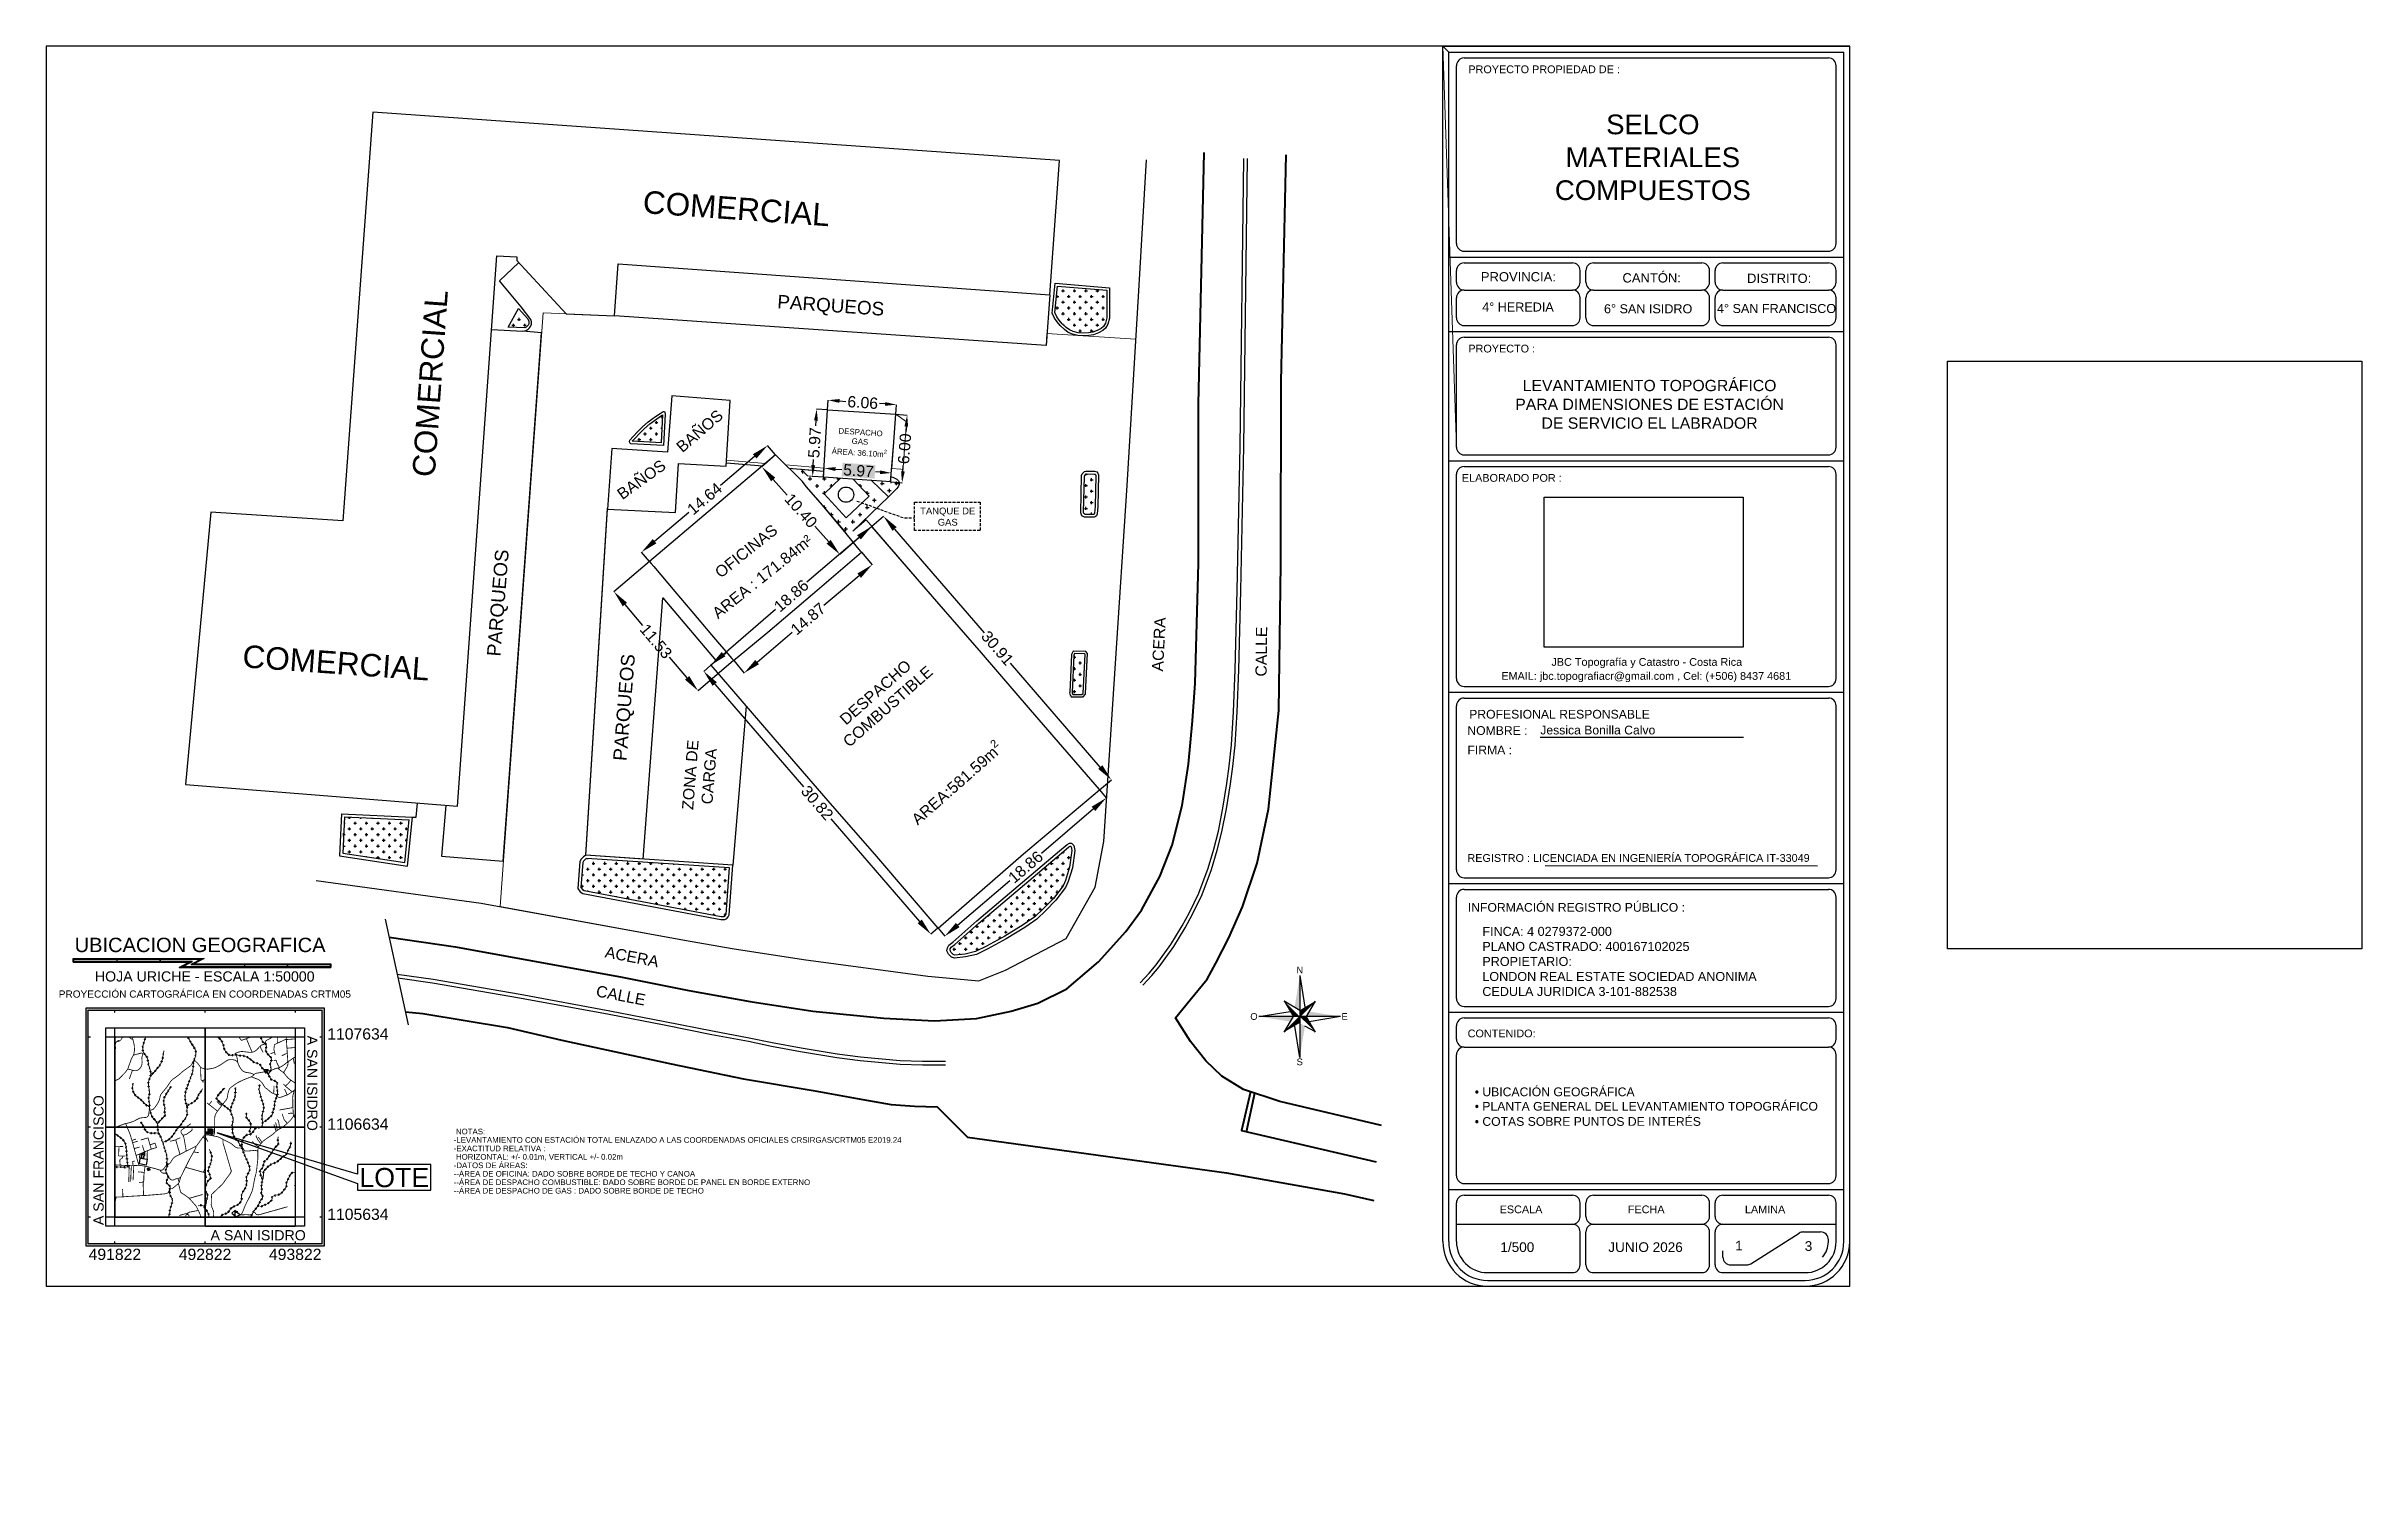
# Model space of a CAD drawing. Header units: millimetres. Extents: x 492832 to 493374, y 1106346 to 1106622.
# Drawn here: x 492995.2 to 493200.7, y 1106494.1 to 1106622.5 of the extents above; entities that cross this region are included whole.
import ezdxf
from ezdxf.enums import TextEntityAlignment as Align

# ---------------------------------------------------------------- set-up
doc = ezdxf.new("R2010")
doc.units = ezdxf.units.MM
doc.linetypes.add('DASHED2', pattern=[0.375, 0.25, -0.125])
for name, color, linetype, lineweight in [('H_SNIT_CAUCE', 140, 'Continuous', 50), ('OP_ESCUELAS', 14, 'Continuous', 30), ('OP_IGLESIAS', 214, 'Continuous', 30), ('OP_PLAZAS', 96, 'Continuous', 30), ('OP_PUENTES', 34, 'Continuous', 25), ('V_VIAS_OSM', 6, 'Continuous', 140)]:
    doc.layers.add(name, color=color, linetype=linetype, lineweight=lineweight)
for name, color, linetype in [('P_LOTE_SEL_RELL', 1, 'Continuous'), ('PLUMA-01', 1, 'Continuous'), ('PLUMA-03 TEXTO', 3, 'Continuous'), ('PLUMA-04', 4, 'Continuous'), ('PLUMA-05', 5, 'Continuous'), ('PLUMA-10', 6, 'Continuous'), ('SIRI_IMAGEN', 5, 'Continuous'), ('V-BLDG-OTLN', 170, 'Continuous')]:
    doc.layers.add(name, color=color, linetype=linetype)
doc.styles.add('Arial', font='arial.ttf')
doc.styles.get("Standard").update_dxf_attribs({"font": 'simplex.shx'})
doc.styles.add('TIPO1', font='arial.ttf')
doc.dimstyles.get("Standard").update_dxf_attribs({"dimtxt": 0.18, "dimasz": 0.18, "dimexe": 0.18, "dimexo": 0.0625, "dimgap": 0.09, "dimtad": 0, "dimtih": 1, "dimtoh": 1, "dimdec": 4, "dimzin": 0, "dimdsep": 46, "dimtxsty": 'Standard', "dimcen": 0.09, "dimadec": 0, "dimazin": 0, "dimtfac": 1, "dimtdec": 4, "dimtofl": 0, "dimtmove": 0, "dimatfit": 3, "dimfxl": 1, "dimtolj": 1, "dimtzin": 0, "dimarcsym": 0})
picture_1 = doc.add_image_def('image1.jpg', size_in_pixel=(2091, 1576))
picture_2 = doc.add_image_def('image3.jpg', size_in_pixel=(2833, 4017))
pattern_1 = [(0, (3.75863, 4.5621), (0.508, 0.508), [0.254, -0.762]), (90, (3.88563, 4.4351), (-0.508, 0.508), [0.254, -0.762])]

msp = doc.modelspace()

# ---------------------------------------------------------------- texts
at = {"layer": 'PLUMA-03 TEXTO', "color": 7, "style": 'TIPO1'}
for s, height, p in [('PROYECTO PROPIEDAD DE :', 0.6875, (493121.41, 1106620.079, 1119.5)), ('PROVINCIA:', 0.825, (493122.522, 1106601.605, 1119.5)), ('CANTÓN:', 0.825, (493135.085, 1106601.509, 1119.5)), ('DISTRITO:', 0.825, (493146.139, 1106601.472, 1119.5)), ('PROYECTO :', 0.6875, (493121.41, 1106595.303, 1119.5)), ('ELABORADO POR :', 0.6875, (493120.836, 1106583.831, 1119.5)), ('PROFESIONAL RESPONSABLE ', 0.77344, (493121.486, 1106562.822, 1119.5)), ('NOMBRE :', 0.7734, (493121.321, 1106561.374, 1119.5)), ('Jessica Bonilla Calvo ', 0.77344, (493127.792, 1106561.416, 1119.5)), ('FIRMA :', 0.7734, (493121.332, 1106559.647, 1119.5)), ('REGISTRO : LICENCIADA EN INGENIERÍA TOPOGRÁFICA IT-33049', 0.6875, (493121.332, 1106550.112, 1119.5)), ('INFORMACIÓN REGISTRO PÚBLICO :', 0.77344, (493121.365, 1106545.685, 1119.5)), ('1107634', 1, (493020.168, 1106534.345)), ('CONTENIDO:', 0.6875, (493121.349, 1106534.544, 1119.5)), ('• UBICACIÓN GEOGRÁFICA', 0.77344, (493121.976, 1106529.321, 1119.5)), ('• PLANTA GENERAL DEL LEVANTAMIENTO TOPOGRÁFICO', 0.77344, (493121.976, 1106528.037, 1119.5)), ('1106634', 1, (493020.168, 1106526.345)), ('• COTAS SOBRE PUNTOS DE INTERÉS', 0.77344, (493121.976, 1106526.692, 1119.5)), ('LOTE', 1.7, (493023.015, 1106521.253)), ('1105634', 1, (493020.168, 1106518.345)), ('ESCALA', 0.6875, (493124.189, 1106518.936, 1119.5)), ('FECHA', 0.6875, (493135.565, 1106518.936, 1119.5)), ('LAMINA', 0.6875, (493145.951, 1106518.936, 1119.5)), ('1', 0.859, (493145.086, 1106515.633, 1119.5)), ('3', 0.859, (493151.257, 1106515.597, 1119.5))]:
    msp.add_text(s, height=height, dxfattribs=at).set_placement(p)
for s, height, p in [('4° HEREDIA', 0.8, (493125.814, 1106598.935, 1119.5)), ('6° SAN ISIDRO', 0.8, (493137.364, 1106598.778, 1119.5)), ('4° SAN FRANCISCO', 0.8, (493148.755, 1106598.801, 1119.5)), ('JBC Topografía y Catastro - Costa Rica', 0.6875, (493137.243, 1106567.503, 1119.5)), ('EMAIL: jbc.topografiacr@gmail.com , Cel: (+506) 8437 4681', 0.6875, (493137.197, 1106566.26, 1119.5)), ('UBICACION GEOGRAFICA', 1.275, (493008.889, 1106542.105)), ('HOJA URICHE - ESCALA 1:50000', 0.9, (493009.3, 1106539.497)), ('PROYECCIÓN CARTOGRÁFICA EN COORDENADAS CRTM05', 0.64, (493009.31, 1106538.063)), ('A SAN ISIDRO', 0.9, (493014.04, 1106516.536, 29.834)), ('1/500', 0.8594, (493125.758, 1106515.502, 1119.5)), ('JUNIO 2026', 0.8594, (493137.133, 1106515.502, 1119.5)), ('491822', 1, (493001.328, 1106514.79)), ('492822', 1, (493009.328, 1106514.79)), ('493822', 1, (493017.328, 1106514.79))]:
    msp.add_text(s, height=height, dxfattribs=at).set_placement(p, align=Align.CENTER)
for s, rotation, p in [('A SAN ISIDRO', 270, (493018.391, 1106530.47, 29.834)), ('A SAN FRANCISCO', 90, (493000.33, 1106523.647, 29.834))]:
    msp.add_text(s, height=0.9, rotation=rotation, dxfattribs=at).set_placement(p, align=Align.CENTER)
at = {"layer": 'PLUMA-03 TEXTO', "color": 7, "style": 'Arial'}
for s, width, heights, insert, char_height, attachment_point in [('SELCO\\PMATERIALES COMPUESTOS', 31.12156, [11.735], (493137.779, 1106616.41, -32.744), 1.75, 2), ('LEVANTAMIENTO TOPOGRÁFICO\\PPARA DIMENSIONES DE ESTACIÓN \\PDE SERVICIO EL LABRADOR', 55.77825, [11.735], (493137.49, 1106592.869, -32.744), 1, 2), ('FINCA: 4 0279372-000\\PPLANO CASTRADO: 400167102025 ^JPROPIETARIO:^JLONDON REAL ESTATE SOCIEDAD ANONIMA\\PCEDULA JURIDICA 3-101-882538', 30.48127, [6.431], (493122.651, 1106544.343, -32.744), 0.8, 1)]:
    msp.add_mtext_dynamic_manual_height_columns(s, width=width, gutter_width=2, heights=heights, dxfattribs=dict(at, insert=insert, char_height=char_height, attachment_point=attachment_point))
at = {"layer": 'PLUMA-03 TEXTO', "color": 34, "style": 'TIPO1'}
for s, insert, char_height, width, attachment_point, rotation in [('COMERCIAL', (493048.261, 1106609.666), 2, 9.387, 1, 355.93396), ('COMERCIAL', (493027.705, 1106584.341), 2, 9.387, 1, 85.92399), ('PARQUEOS', (493060.152, 1106600.427), 1.2, 9.387, 1, 355.93396), ('BAÑOS', (493051.027, 1106587.119), 1, 9.387, 1, 40.77834), ('\\A1;DESPACHO\\PGAS\\PÁREA: 36.10m{\\H0.7x;\\S2^ ;}', (493067.507, 1106588.483), 0.5, 9.387, 2, 356.2444), ('BAÑOS', (493045.765, 1106583.003), 1, 9.387, 1, 35.83702), ('OFICINAS', (493054.447, 1106576.014), 1, 9.387, 1, 38.6634), ('AREA : 171.84m²', (493054.217, 1106572.412), 1, 11.1828, 1, 38.6634), ('PARQUEOS', (493034.331, 1106568.4), 1.2, 9.387, 1, 85.44591), ('ACERA', (493093.329, 1106567.032), 1, 9.387, 1, 87.14931), ('CALLE', (493102.515, 1106566.558), 1, 9.387, 1, 89.34207), ('COMERCIAL', (493012.738, 1106569.367), 2, 9.387, 1, 355.93396), ('PARQUEOS', (493045.524, 1106559.125), 1.2, 9.387, 1, 85.44591), ('\\A1;DESPACHO\\PCOMBUSTIBLE ', (493068.471, 1106565.527), 1, 11.1828, 2, 41.35531), ('ZONA DE CARGA', (493051.882, 1106557.872), 1, 9.387, 2, 85.44591), ('\\A1;AREA:581.59m{\\H0.7x;\\S2^ ;} ', (493071.678, 1106554.323), 1, 11.1828, 1, 41.35531), ('ACERA', (493044.937, 1106542.638), 1, 9.387, 1, 349.12732), ('CALLE', (493044.145, 1106539.172), 1, 9.387, 1, 349.12732)]:
    msp.add_mtext(s, dxfattribs=dict(at, insert=insert, char_height=char_height, width=width, attachment_point=attachment_point, rotation=rotation))
at = {"layer": 'PLUMA-03 TEXTO', "color": 34, "insert": (493075.22, 1106581.54), "char_height": 0.6, "width": 9.387, "attachment_point": 2, "style": 'TIPO1'}
msp.add_mtext('TANQUE DE \\PGAS', dxfattribs=at)
at = {"layer": 'V-BLDG-OTLN', "color": 34, "insert": (493031.389, 1106526.438), "char_height": 0.5, "width": 43.5503, "attachment_point": 1, "line_spacing_factor": 0.9, "style": 'TIPO1'}
msp.add_mtext(' NOTAS:\\P-LEVANTAMIENTO CON ESTACIÓN TOTAL ENLAZADO A LAS COORDENADAS OFICIALES CRSIRGAS/CRTM05 E2019.24\\P\\pxt43;-EXACTITUD RELATIVA : ^J HORIZONTAL: +/- 0.01m, VERTICAL +/- 0.02m\\P\\ptz;-DATOS DE ÁREAS:\\P--ÁREA DE OFICINA: DADO SOBRE BORDE DE TECHO Y CANOA\\P--ÁREA DE DESPACHO COMBUSTIBLE: DADO SOBRE BORDE DE PANEL EN BORDE EXTERNO\\P--ÁREA DE DESPACHO DE GAS : DADO SOBRE BORDE DE TECHO', dxfattribs=at)

# ---------------------------------------------------------------- blocks, each defined once
blk = doc.blocks.new('NORTE CAMION 2017')
at = {"layer": 'PLUMA-01'}
for p, q in [((2969.54, -1266.5), (2969.54, -1293.91)), ((2969.54, -1266.5), (2971.25, -1277.05)), ((2964.3, -1274.99), (2969.54, -1278.06)), ((2964.3, -1274.99), (2967.4, -1280.2)), ((2974.66, -1275.03), (2964.35, -1285.45)), ((2974.66, -1275.03), (2971.69, -1280.18)), ((2955.81, -1280.17), (2966.36, -1278.46)), ((2983.17, -1280.2), (2955.81, -1280.17)), ((2964.35, -1285.45), (2967.4, -1280.2)), ((2969.54, -1293.91), (2967.83, -1283.36)), ((2974.84, -1285.34), (2971.25, -1283.35)), ((2974.8, -1285.38), (2971.68, -1280.18)), ((2983.19, -1280.21), (2972.64, -1281.92))]:
    blk.add_line(p, q, dxfattribs=at)
for points in [[(2969.54, -1266.5), (2967.83, -1277.06), (2969.54, -1278.06)], [(2964.3, -1274.99), (2967.39, -1280.19), (2969.54, -1280.2)], [(2974.66, -1275.03), (2969.54, -1278.06), (2969.54, -1280.2)], [(2955.81, -1280.17), (2966.37, -1281.88), (2967.37, -1280.17)], [(2964.45, -1285.31), (2969.58, -1282.3), (2969.59, -1280.16)], [(2974.84, -1285.34), (2971.69, -1280.18), (2969.54, -1280.2)], [(2969.54, -1293.91), (2971.25, -1283.35), (2969.54, -1282.35)], [(2983.19, -1280.21), (2972.63, -1278.5), (2971.63, -1280.21)]]:
    blk.add_solid(points, dxfattribs=at)
at = {"layer": 'PLUMA-03 TEXTO', "style": 'TIPO1'}
for s, p in [('N', (2969.55, -1265.79)), ('O', (2954.23, -1281.28)), ('E', (2984.51, -1281.28)), ('S', (2969.51, -1296.45))]:
    blk.add_text(s, height=2.25, dxfattribs=at).set_placement(p, align=Align.CENTER)
blk = doc.blocks.new('*D62')
at = {"color": 0, "lineweight": -2, "transparency": 16777216}
for p, q in [((493067.35, 1106578.9), (493062.73, 1106574.92)), ((493068.48, 1106579.88), (493068.48, 1106579.88)), ((493055.34, 1106568.54), (493059.95, 1106572.52)), ((493054.2, 1106567.56), (493054.2, 1106567.56))]:
    blk.add_line(p, q, dxfattribs=at)
at = {"color": 0, "transparency": 16777216}
for points in [[(493067.18, 1106579.09), (493067.51, 1106578.71), (493068.48, 1106579.88)], [(493055.17, 1106568.73), (493055.5, 1106568.35), (493054.2, 1106567.56)]]:
    blk.add_solid(points, dxfattribs=at)
at = {"layer": 'Defpoints', "color": 0, "transparency": 16777216}
for p in [(493068.48, 1106579.88), (493068.48, 1106579.88), (493054.2, 1106567.56)]:
    blk.add_point(p, dxfattribs=at)
at = {"color": 0, "transparency": 16777216, "insert": (493061.34, 1106573.72), "char_height": 1, "attachment_point": 5, "rotation": 40.7707, "style": 'TIPO1'}
blk.add_mtext('\\A1;18.86', dxfattribs=at)
blk = doc.blocks.new('*D63')
at = {"color": 0, "lineweight": -2, "transparency": 16777216}
for p, q in [((493068.48, 1106579.88), (493069.53, 1106580.78)), ((493070.51, 1106579.64), (493078.46, 1106570.44)), ((493088.75, 1106558.52), (493080.8, 1106567.73)), ((493088.69, 1106556.49), (493089.74, 1106557.39))]:
    blk.add_line(p, q, dxfattribs=at)
at = {"color": 0, "transparency": 16777216}
for points in [[(493070.69, 1106579.81), (493070.32, 1106579.48), (493069.52, 1106580.78)], [(493088.94, 1106558.69), (493088.57, 1106558.36), (493089.74, 1106557.39)]]:
    blk.add_solid(points, dxfattribs=at)
at = {"layer": 'Defpoints', "color": 0, "transparency": 16777216}
for p in [(493068.48, 1106579.88), (493089.74, 1106557.39), (493088.69, 1106556.49)]:
    blk.add_point(p, dxfattribs=at)
at = {"color": 0, "transparency": 16777216, "insert": (493079.63, 1106569.08), "char_height": 1, "attachment_point": 5, "rotation": 310.8318, "style": 'TIPO1'}
blk.add_mtext('\\A1;30.91', dxfattribs=at)
blk = doc.blocks.new('*D64')
at = {"color": 0, "lineweight": -2, "transparency": 16777216}
for p, q in [((493088.69, 1106556.49), (493089.29, 1106555.79)), ((493088.15, 1106554.81), (493083.53, 1106550.85)), ((493076.1, 1106544.5), (493080.73, 1106548.46)), ((493074.37, 1106544.22), (493074.97, 1106543.52))]:
    blk.add_line(p, q, dxfattribs=at)
at = {"color": 0, "transparency": 16777216}
for points in [[(493087.99, 1106555), (493088.31, 1106554.62), (493089.29, 1106555.79)], [(493075.94, 1106544.69), (493076.27, 1106544.31), (493074.96, 1106543.52)]]:
    blk.add_solid(points, dxfattribs=at)
at = {"layer": 'Defpoints', "color": 0, "transparency": 16777216}
for p in [(493088.69, 1106556.49), (493074.37, 1106544.22), (493074.96, 1106543.52)]:
    blk.add_point(p, dxfattribs=at)
at = {"color": 0, "transparency": 16777216, "insert": (493082.13, 1106549.65), "char_height": 1, "attachment_point": 5, "rotation": 40.5749, "style": 'TIPO1'}
blk.add_mtext('\\A1;18.86', dxfattribs=at)
blk = doc.blocks.new('*D65')
at = {"color": 0, "lineweight": -2, "transparency": 16777216}
for p, q in [((493054.2, 1106567.56), (493053.57, 1106567.01)), ((493054.55, 1106565.88), (493062.41, 1106556.78)), ((493072.74, 1106544.83), (493064.87, 1106553.93)), ((493074.35, 1106544.24), (493073.71, 1106543.69))]:
    blk.add_line(p, q, dxfattribs=at)
at = {"color": 0, "transparency": 16777216}
for points in [[(493054.74, 1106566.04), (493054.36, 1106565.72), (493053.57, 1106567.02)], [(493072.92, 1106544.99), (493072.55, 1106544.66), (493073.72, 1106543.69)]]:
    blk.add_solid(points, dxfattribs=at)
at = {"layer": 'Defpoints', "color": 0, "transparency": 16777216}
for p in [(493053.57, 1106567.02), (493054.2, 1106567.56), (493074.35, 1106544.24)]:
    blk.add_point(p, dxfattribs=at)
at = {"color": 0, "transparency": 16777216, "insert": (493063.64, 1106555.35), "char_height": 1, "attachment_point": 5, "rotation": 310.8189, "style": 'TIPO1'}
blk.add_mtext('\\A1;30.82', dxfattribs=at)
blk = doc.blocks.new('*D66')
at = {"color": 0, "lineweight": -2, "transparency": 16777216}
for p, q in [((493067.57, 1106577.58), (493068.51, 1106576.47)), ((493067.36, 1106575.5), (493064.24, 1106572.86)), ((493058.31, 1106567.83), (493061.43, 1106570.48)), ((493056.23, 1106567.97), (493057.16, 1106566.86))]:
    blk.add_line(p, q, dxfattribs=at)
at = {"color": 0, "transparency": 16777216}
for points in [[(493067.2, 1106575.69), (493067.53, 1106575.31), (493068.51, 1106576.47)], [(493058.14, 1106568.02), (493058.47, 1106567.64), (493057.16, 1106566.86)]]:
    blk.add_solid(points, dxfattribs=at)
at = {"layer": 'Defpoints', "color": 0, "transparency": 16777216}
for p in [(493067.57, 1106577.58), (493068.51, 1106576.47), (493056.23, 1106567.97)]:
    blk.add_point(p, dxfattribs=at)
at = {"color": 0, "transparency": 16777216, "insert": (493062.83, 1106571.67), "char_height": 1, "attachment_point": 5, "rotation": 40.2624, "style": 'TIPO1'}
blk.add_mtext('\\A1;14.87', dxfattribs=at)
blk = doc.blocks.new('*D67')
at = {"color": 0, "lineweight": -2, "transparency": 16777216}
for p, q in [((493048.76, 1106576.76), (493045.61, 1106574.08)), ((493046.58, 1106572.94), (493048.15, 1106571.09)), ((493052.1, 1106566.43), (493050.53, 1106568.28)), ((493056.22, 1106567.97), (493053.07, 1106565.29))]:
    blk.add_line(p, q, dxfattribs=at)
at = {"color": 0, "transparency": 16777216}
for points in [[(493046.77, 1106573.1), (493046.39, 1106572.78), (493045.61, 1106574.08)], [(493052.29, 1106566.59), (493051.91, 1106566.27), (493053.07, 1106565.29)]]:
    blk.add_solid(points, dxfattribs=at)
at = {"layer": 'Defpoints', "color": 0, "transparency": 16777216}
for p in [(493048.76, 1106576.76), (493056.23, 1106567.97), (493053.07, 1106565.29)]:
    blk.add_point(p, dxfattribs=at)
at = {"color": 0, "transparency": 16777216, "insert": (493049.34, 1106569.68), "char_height": 1, "attachment_point": 5, "rotation": 310.3195, "style": 'TIPO1'}
blk.add_mtext('\\A1;11.53', dxfattribs=at)
blk = doc.blocks.new('*D68')
at = {"color": 0, "lineweight": -2, "transparency": 16777216}
for p, q in [((493059.94, 1106586.22), (493059.24, 1106587.05)), ((493058.09, 1106586.08), (493055.05, 1106583.5)), ((493049.21, 1106578.56), (493052.25, 1106581.13)), ((493048.76, 1106576.76), (493048.06, 1106577.59))]:
    blk.add_line(p, q, dxfattribs=at)
at = {"color": 0, "transparency": 16777216}
for points in [[(493057.93, 1106586.27), (493058.25, 1106585.89), (493059.24, 1106587.05)], [(493049.05, 1106578.75), (493049.37, 1106578.36), (493048.06, 1106577.59)]]:
    blk.add_solid(points, dxfattribs=at)
at = {"layer": 'Defpoints', "color": 0, "transparency": 16777216}
for p in [(493059.24, 1106587.05), (493059.94, 1106586.22), (493048.76, 1106576.76)]:
    blk.add_point(p, dxfattribs=at)
at = {"color": 0, "transparency": 16777216, "insert": (493053.65, 1106582.32), "char_height": 1, "attachment_point": 5, "rotation": 40.246, "style": 'TIPO1'}
blk.add_mtext('\\A1;14.64', dxfattribs=at)
blk = doc.blocks.new('*D69')
at = {"color": 0, "lineweight": -2, "transparency": 16777216}
for p, q in [((493059.94, 1106586.22), (493058.74, 1106585.15)), ((493059.74, 1106584.03), (493060.98, 1106582.64)), ((493064.66, 1106578.5), (493063.42, 1106579.89)), ((493066.85, 1106578.45), (493065.65, 1106577.38))]:
    blk.add_line(p, q, dxfattribs=at)
at = {"color": 0, "transparency": 16777216}
for points in [[(493059.92, 1106584.2), (493059.55, 1106583.87), (493058.74, 1106585.15)], [(493064.84, 1106578.67), (493064.47, 1106578.34), (493065.65, 1106577.38)]]:
    blk.add_solid(points, dxfattribs=at)
at = {"layer": 'Defpoints', "color": 0, "transparency": 16777216}
for p in [(493059.94, 1106586.22), (493066.85, 1106578.45), (493065.65, 1106577.38)]:
    blk.add_point(p, dxfattribs=at)
at = {"color": 0, "transparency": 16777216, "insert": (493062.2, 1106581.27), "char_height": 1, "attachment_point": 5, "rotation": 311.6524, "style": 'TIPO1'}
blk.add_mtext('\\A1;10.40', dxfattribs=at)
blk = doc.blocks.new('*D71')
at = {"color": 0, "lineweight": -2, "transparency": 16777216}
for p, q in [((493064.56, 1106590.21), (493063.59, 1106590.27)), ((493063.53, 1106589.27), (493063.5, 1106588.79)), ((493064.2, 1106584.25), (493063.23, 1106584.31)), ((493063.29, 1106585.31), (493063.32, 1106585.8))]:
    blk.add_line(p, q, dxfattribs=at)
at = {"color": 0, "transparency": 16777216}
for points in [[(493063.36, 1106589.28), (493063.7, 1106589.26), (493063.59, 1106590.27)], [(493063.12, 1106585.32), (493063.46, 1106585.3), (493063.23, 1106584.31)]]:
    blk.add_solid(points, dxfattribs=at)
at = {"layer": 'Defpoints', "color": 0, "transparency": 16777216}
for p in [(493063.59, 1106590.27), (493064.56, 1106590.21), (493064.2, 1106584.25)]:
    blk.add_point(p, dxfattribs=at)
at = {"color": 0, "transparency": 16777216, "insert": (493063.41, 1106587.3), "char_height": 1, "attachment_point": 5, "rotation": 86.526, "style": 'TIPO1'}
blk.add_mtext('\\A1;5.97', dxfattribs=at)
blk = doc.blocks.new('*D72')
at = {"color": 0, "lineweight": -2, "transparency": 16777216}
for p, q in [((493064.56, 1106590.21), (493064.62, 1106591.07)), ((493065.62, 1106591), (493066.18, 1106590.96)), ((493069.67, 1106590.73), (493069.18, 1106590.77)), ((493070.61, 1106589.82), (493070.67, 1106590.67))]:
    blk.add_line(p, q, dxfattribs=at)
at = {"color": 0, "transparency": 16777216}
for points in [[(493065.63, 1106591.17), (493065.61, 1106590.83), (493064.62, 1106591.07)], [(493069.68, 1106590.9), (493069.66, 1106590.57), (493070.67, 1106590.67)]]:
    blk.add_solid(points, dxfattribs=at)
at = {"layer": 'Defpoints', "color": 0, "transparency": 16777216}
for p in [(493070.67, 1106590.67), (493064.56, 1106590.21), (493070.61, 1106589.82)]:
    blk.add_point(p, dxfattribs=at)
at = {"color": 0, "transparency": 16777216, "insert": (493067.68, 1106590.86), "char_height": 1, "attachment_point": 5, "rotation": 356.2444, "style": 'TIPO1'}
blk.add_mtext('\\A1;6.06', dxfattribs=at)
blk = doc.blocks.new('*D73')
at = {"color": 0, "lineweight": -2, "transparency": 16777216}
for p, q in [((493070.61, 1106589.82), (493071.62, 1106589.74)), ((493071.55, 1106588.74), (493071.51, 1106588.26)), ((493071.24, 1106584.75), (493071.28, 1106585.27)), ((493070.16, 1106583.83), (493071.17, 1106583.75))]:
    blk.add_line(p, q, dxfattribs=at)
at = {"color": 0, "transparency": 16777216}
for points in [[(493071.38, 1106588.76), (493071.71, 1106588.73), (493071.62, 1106589.74)], [(493071.08, 1106584.76), (493071.41, 1106584.74), (493071.17, 1106583.75)]]:
    blk.add_solid(points, dxfattribs=at)
at = {"layer": 'Defpoints', "color": 0, "transparency": 16777216}
for p in [(493070.61, 1106589.82), (493070.16, 1106583.83), (493071.17, 1106583.75)]:
    blk.add_point(p, dxfattribs=at)
at = {"color": 0, "transparency": 16777216, "insert": (493071.39, 1106586.76), "char_height": 1, "attachment_point": 5, "rotation": 85.6459, "style": 'TIPO1'}
blk.add_mtext('\\A1;6.00', dxfattribs=at)
blk = doc.blocks.new('*D74')
at = {"color": 0, "lineweight": -2, "transparency": 16777216}
for p, q in [((493064.2, 1106584.26), (493064.26, 1106585.03)), ((493065.26, 1106584.96), (493065.82, 1106584.92)), ((493069.21, 1106584.68), (493068.81, 1106584.71)), ((493070.16, 1106583.83), (493070.21, 1106584.61))]:
    blk.add_line(p, q, dxfattribs=at)
at = {"color": 0, "transparency": 16777216}
for points in [[(493065.27, 1106585.13), (493065.24, 1106584.79), (493064.26, 1106585.03)], [(493069.23, 1106584.84), (493069.2, 1106584.51), (493070.21, 1106584.61)]]:
    blk.add_solid(points, dxfattribs=at)
at = {"layer": 'Defpoints', "color": 0, "transparency": 16777216}
for p in [(493064.2, 1106584.26), (493070.21, 1106584.61), (493070.16, 1106583.83)]:
    blk.add_point(p, dxfattribs=at)
at = {"color": 0, "transparency": 16777216, "insert": (493067.31, 1106584.81), "char_height": 1, "attachment_point": 5, "rotation": 355.9079, "style": 'TIPO1', "bg_fill": 1, "box_fill_scale": 1.1, "bg_fill_color": 7, "bg_fill_transparency": 0}
blk.add_mtext('\\A1;5.97', dxfattribs=at)

# ---------------------------------------------------------------- dimensions: what is measured, and where the dimension line sits
at = {"color": 142}
for base, p1, p2, angle, override, picture, middle in [((493063.592, 1106590.273), (493064.201, 1106584.251), (493064.563, 1106590.214), 86.52597, {"dimscale": 0.01, "dimtxt": 100, "dimasz": 100, "dimgap": 20, "dimtih": 0, "dimdec": 2, "dimtxsty": 'TIPO1'}, '*D71', (493063.411, 1106587.295)), ((493070.667, 1106590.669), (493064.563, 1106590.214), (493070.611, 1106589.817), 356.2444, {"dimscale": 0.01, "dimtxt": 100, "dimasz": 100, "dimgap": 20, "dimtih": 0, "dimdec": 2, "dimtxsty": 'TIPO1'}, '*D72', (493067.681, 1106590.865)), ((493071.166, 1106583.753), (493070.611, 1106589.817), (493070.156, 1106583.83), 265.64586, {"dimscale": 0.01, "dimtxt": 100, "dimasz": 100, "dimgap": 20, "dimtih": 0, "dimdec": 2, "dimtxsty": 'TIPO1'}, '*D73', (493071.395, 1106586.765)), ((493070.211, 1106584.606), (493064.203, 1106584.256), (493070.156, 1106583.83), 355.9079, {"dimscale": 0.01, "dimtxt": 100, "dimasz": 100, "dimgap": 20, "dimtih": 0, "dimdec": 2, "dimtxsty": 'TIPO1', "dimtfill": 2, "dimtfillclr": 7}, '*D74', (493067.31, 1106584.814))]:
    dim = msp.add_linear_dim(base=base, p1=p1, p2=p2, angle=angle, dimstyle='Standard', override=override, dxfattribs=at)
    dim.commit()
    dim.dimension.update_dxf_attribs({"geometry": picture, "text_midpoint": middle, "dimtype": 161})
for p1, p2, distance, override, picture, middle in [((493048.762, 1106576.76), (493059.937, 1106586.219), 1.082, {"dimscale": 0.01, "dimtxt": 100, "dimasz": 150, "dimgap": 20, "dimtih": 0, "dimdec": 2, "dimtxsty": 'TIPO1'}, '*D68', (493053.651, 1106582.316)), ((493059.937, 1106586.219), (493066.85, 1106578.447), -1.602, {"dimscale": 0.01, "dimtxt": 100, "dimasz": 150, "dimgap": 20, "dimtih": 0, "dimdec": 2, "dimtxsty": 'TIPO1'}, '*D69', (493062.197, 1106581.268)), ((493068.481, 1106579.876), (493088.692, 1106556.487), 1.379, {"dimscale": 0.01, "dimtxt": 100, "dimasz": 150, "dimgap": 20, "dimtad": 0, "dimtih": 0, "dimdec": 2, "dimtxsty": 'TIPO1'}, '*D63', (493079.63, 1106569.083)), ((493054.199, 1106567.561), (493068.482, 1106579.877), 0, {"dimscale": 0.01, "dimtxt": 100, "dimasz": 150, "dimgap": 20, "dimtad": 0, "dimtih": 0, "dimdec": 2, "dimtxsty": 'TIPO1'}, '*D62', (493061.341, 1106573.719)), ((493048.762, 1106576.76), (493056.225, 1106567.966), -4.139, {"dimscale": 0.01, "dimtxt": 100, "dimasz": 150, "dimgap": 20, "dimtih": 0, "dimdec": 2, "dimtxsty": 'TIPO1'}, '*D67', (493049.338, 1106569.685)), ((493056.225, 1106567.966), (493067.573, 1106577.577), -1.447, {"dimscale": 0.01, "dimtxt": 100, "dimasz": 150, "dimgap": 20, "dimtih": 0, "dimdec": 2, "dimtxsty": 'TIPO1'}, '*D66', (493062.834, 1106571.668)), ((493074.346, 1106544.236), (493054.199, 1106567.561), 0.834, {"dimscale": 0.01, "dimtxt": 100, "dimasz": 150, "dimgap": 20, "dimtad": 0, "dimtih": 0, "dimdec": 2, "dimtxsty": 'TIPO1'}, '*D65', (493063.642, 1106555.354)), ((493088.692, 1106556.487), (493074.366, 1106544.219), 0.92, {"dimscale": 0.01, "dimtxt": 100, "dimasz": 150, "dimgap": 20, "dimtad": 0, "dimtih": 0, "dimdec": 2, "dimtxsty": 'TIPO1'}, '*D64', (493082.128, 1106549.654))]:
    dim = msp.add_aligned_dim(p1=p1, p2=p2, distance=distance, dimstyle='Standard', override=override, dxfattribs=at)
    dim.commit()
    dim.dimension.update_dxf_attribs({"geometry": picture, "text_midpoint": middle})

# ---------------------------------------------------------------- hatches: boundary and pattern name
at = {"ltscale": 0.08}
h = msp.add_hatch(dxfattribs=at)
h.set_pattern_fill('CROSS', color=94, scale=0.08)
h.set_pattern_definition(pattern_1)
h.paths.add_polyline_path([(493085.734, 1106597.511), (493086.033, 1106597.296), (493086.356, 1106597.153), (493086.798, 1106597.041), (493087.249, 1106597.014), (493087.699, 1106597.042), (493088.094, 1106597.11), (493088.492, 1106597.258), (493088.832, 1106597.442), (493089.034, 1106597.62), (493089.212, 1106597.897), (493089.324, 1106598.374), (493089.324, 1106600.829), (493084.956, 1106601.18), (493084.717, 1106598.836), (493084.888, 1106598.465), (493085.112, 1106598.164), (493085.372, 1106597.845)])
h = msp.add_hatch(dxfattribs=at)
h.set_pattern_fill('CROSS', color=94, scale=0.08)
h.set_pattern_definition(pattern_1)
h.paths.add_polyline_path([(493037.971, 1106598.271), (493037.151, 1106599.189), (493036.227, 1106597.545), (493037.691, 1106597.491), (493037.827, 1106597.539), (493037.937, 1106597.651), (493038.011, 1106597.757), (493038.054, 1106597.874), (493038.054, 1106598.089)])
h = msp.add_hatch(dxfattribs=at)
h.set_pattern_fill('CROSS', color=94, scale=0.08)
h.set_pattern_definition(pattern_1)
h.paths.add_polyline_path([(493049.79, 1106587.296), (493049.927, 1106589.759), (493049.828, 1106589.695), (493049.413, 1106589.427), (493048.785, 1106588.963), (493048.289, 1106588.54), (493047.859, 1106588.105), (493047.48, 1106587.703), (493047.234, 1106587.421), (493047.234, 1106587.421)])
h = msp.add_hatch()
h.set_pattern_fill('CROSS', color=94, scale=0.1)
h.set_pattern_definition([(0, (493066.01867, 1106582.18965), (0.635, 0.635), [0.3175, -0.9525]), (90, (493066.1774, 1106582.0309), (-0.635, 0.635), [0.3175, -0.9525])])
h.paths.add_polyline_path([(493065.695, 1106584.145), (493064.201, 1106584.251), (493062.771, 1106584.352), (493062.226, 1106584.942), (493061.134, 1106585.035), (493062.336, 1106583.847), (493062.661, 1106583.422), (493063.927, 1106581.958), (493066.188, 1106579.344), (493069.591, 1106582.303), (493068.034, 1106583.98), (493066.823, 1106584.066), (493068.264, 1106582.542), (493066.2, 1106580.641), (493064.254, 1106582.747)])
h = msp.add_hatch()
h.set_pattern_fill('CROSS', color=94, scale=0.1)
h.set_pattern_definition([(0, (493077.51004, 1106464.9408), (0.635, 0.635), [0.3175, -0.9525]), (90, (493077.6688, 1106464.78204), (-0.635, 0.635), [0.3175, -0.9525])])
h.paths.add_polyline_path([(493070.903, 1106583.601), (493070.903, 1106583.803), (493070.839, 1106583.916), (493070.696, 1106584.063), (493070.347, 1106584.246), (493070.192, 1106584.259), (493070.156, 1106583.83), (493068.469, 1106583.949), (493069.959, 1106582.495), (493070.689, 1106583.198), (493070.817, 1106583.382)])
h = msp.add_hatch(dxfattribs=at)
h.set_pattern_fill('CROSS', color=94, scale=0.08)
h.set_pattern_definition(pattern_1)
h.paths.add_polyline_path([(493088.353, 1106584.396), (493088.323, 1106584.47), (493088.304, 1106584.495), (493088.217, 1106584.518), (493087.52, 1106584.535), (493087.486, 1106584.52), (493087.421, 1106584.467), (493087.372, 1106584.406), (493087.342, 1106584.33), (493087.262, 1106581.115), (493087.303, 1106581.027), (493087.343, 1106580.978), (493087.41, 1106580.94), (493088.162, 1106580.924), (493088.181, 1106580.932), (493088.21, 1106580.959), (493088.24, 1106581.034), (493088.289, 1106581.638)])
h = msp.add_hatch(dxfattribs=at)
h.set_pattern_fill('CROSS', color=94, scale=0.08)
h.set_pattern_definition(pattern_1)
h.paths.add_polyline_path([(493087.421, 1106568.52), (493087.381, 1106568.56), (493086.467, 1106568.581), (493086.404, 1106568.451), (493086.251, 1106565.098), (493086.307, 1106564.953), (493087.132, 1106564.953), (493087.226, 1106565.056)])
h = msp.add_hatch(dxfattribs=at)
h.set_pattern_fill('CROSS', color=94, scale=0.08)
h.set_pattern_definition([(0, (493029.11786, 1106440.2602), (0.508, 0.508), [0.254, -0.762]), (90, (493029.24486, 1106440.1332), (-0.508, 0.508), [0.254, -0.762])])
h.paths.add_polyline_path([(493027.041, 1106550.051), (493027.428, 1106553.825), (493021.688, 1106554.096), (493021.539, 1106550.886)])
h = msp.add_hatch(dxfattribs=at)
h.set_pattern_fill('CROSS', color=94, scale=0.08)
h.set_pattern_definition(pattern_1)
h.paths.add_polyline_path([(493077.975, 1106544.672), (493075.84, 1106542.792), (493075.517, 1106542.541), (493075.445, 1106542.405), (493075.424, 1106542.256), (493075.515, 1106542.081), (493075.697, 1106541.88), (493075.842, 1106541.837), (493076.763, 1106541.936), (493077.67, 1106542.154), (493078.669, 1106542.634), (493080.278, 1106543.525), (493081.902, 1106544.523), (493082.287, 1106544.788), (493082.952, 1106545.232), (493083.723, 1106545.977), (493084.619, 1106546.873), (493085.448, 1106547.986), (493085.657, 1106548.454), (493086.021, 1106549.637), (493086.227, 1106551.115), (493086.169, 1106551.441), (493086.111, 1106551.496), (493086.086, 1106551.496), (493085.98, 1106551.435), (493085.303, 1106550.875)])
h = msp.add_hatch(dxfattribs=at)
h.set_pattern_fill('CROSS', color=94, scale=0.08)
h.set_pattern_definition(pattern_1)
h.paths.add_polyline_path([(493055.107, 1106545.261), (493055.385, 1106545.261), (493055.455, 1106545.298), (493055.514, 1106545.377), (493055.571, 1106545.481), (493055.865, 1106549.569), (493043.188, 1106550.421), (493043.091, 1106550.342), (493042.915, 1106550.174), (493042.832, 1106550.054), (493042.672, 1106547.839), (493042.802, 1106547.661), (493042.955, 1106547.559)])
h = msp.add_hatch()
h.set_pattern_fill('CROSS', color=94, scale=0.1)
h.set_pattern_definition([(0, (505637.4008, 1081536.9322), (0.635, 0.635), [0.3175, -0.9525]), (90, (505637.5596, 1081536.7734), (-0.635, 0.635), [0.3175, -0.9525])])
h.paths.add_polyline_path([(493011.285, 1106494.401), (493011.312, 1106494.412), (493011.309, 1106494.452), (493011.166, 1106494.432), (493011.139, 1106494.435), (493011.05, 1106494.422), (493010.964, 1106494.421), (493010.931, 1106494.427), (493011.032, 1106494.182), (493011.077, 1106494.146), (493011.125, 1106494.214)])
at = {"layer": 'P_LOTE_SEL_RELL'}
msp.add_hatch(color=7, dxfattribs=at).paths.add_polyline_path([(493010.073, 1106526.446), (493010.047, 1106526.07), (493010.04, 1106525.96), (493010.037, 1106525.944), (493010.031, 1106525.932), (493010.02, 1106525.919), (493010.003, 1106525.905), (493009.972, 1106525.888), (493009.961, 1106525.885), (493009.951, 1106525.886), (493009.788, 1106525.912), (493009.689, 1106525.931), (493009.506, 1106525.958), (493009.401, 1106525.971), (493009.402, 1106526.008), (493009.416, 1106526.2), (493009.521, 1106526.193), (493009.541, 1106526.484)])
at = {"layer": 'PLUMA-01'}
h = msp.add_hatch(color=7, dxfattribs=at)
h.dxf.hatch_style = 1
h.paths.add_polyline_path([(492998.77, 1106537.151), (493019.904, 1106537.151), (493019.904, 1106516.018), (492998.77, 1106516.018)])
h.paths.add_polyline_path([(492998.97, 1106536.951), (493019.704, 1106536.951), (493019.704, 1106516.218), (492998.97, 1106516.218)], flags=16)

# ---------------------------------------------------------------- linework, layer by layer
at = {"color": 7, "lineweight": 0}
for p, q in [((493119.666, 1106621.947), (493119.15, 1106622.463)), ((493119.15, 1106622.463), (493120.354, 1106586.902)), ((493119.666, 1106620.081), (493119.666, 1106621.947)), ((493070.419, 1106586.952), (493070.611, 1106589.817)), ((493070.611, 1106589.817), (493071.57, 1106589.146)), ((493070.255, 1106585.007), (493070.419, 1106586.952)), ((493062.771, 1106584.352), (493064.198, 1106584.251)), ((493064.198, 1106584.251), (493064.223, 1106584.578)), ((493064.223, 1106584.578), (493064.235, 1106584.77)), ((493063.927, 1106581.958), (493066.153, 1106579.314)), ((493066.188, 1106579.344), (493063.927, 1106581.958)), ((493074.268, 1106573.215), (493067.97, 1106580.467)), ((493057.327, 1106563.923), (493061.346, 1106559.247)), ((493088.692, 1106556.487), (493088.681, 1106556.522))]:
    msp.add_line(p, q, dxfattribs=at)
at = {"lineweight": 0}
for p, q in [((493039.316, 1106598.819), (493035.498, 1106546.144)), ((493045.644, 1106598.543), (493039.316, 1106598.819)), ((493083.953, 1106595.927), (493045.644, 1106598.543)), ((493084.028, 1106596.97), (493083.953, 1106595.927)), ((493091.912, 1106596.49), (493084.028, 1106596.97)), ((493091.152, 1106583.506), (493091.912, 1106596.49)), ((493071.57, 1106589.146), (493071.244, 1106584.716)), ((493055.596, 1106585.749), (493055.565, 1106585.226)), ((493059.051, 1106585.466), (493055.596, 1106585.749)), ((493064.251, 1106585.042), (493060.847, 1106585.32)), ((493062.226, 1106584.942), (493062.771, 1106584.352)), ((493064.235, 1106584.77), (493062.226, 1106584.942)), ((493071.072, 1106584.953), (493070.255, 1106585.007)), ((493071.244, 1106584.932), (493071.072, 1106584.953)), ((493071.244, 1106584.716), (493071.244, 1106584.932)), ((493066.791, 1106579.446), (493069.959, 1106582.495)), ((493069.959, 1106582.495), (493068.469, 1106583.949)), ((493089.059, 1106551.906), (493091.152, 1106583.506)), ((493045.035, 1106581.406), (493043.101, 1106550.695)), ((493051.079, 1106581.105), (493045.035, 1106581.406)), ((493067.97, 1106580.467), (493066.791, 1106579.446)), ((493066.153, 1106579.314), (493066.188, 1106579.344)), ((493048.198, 1106550.353), (493049.938, 1106573.529)), ((493049.938, 1106573.529), (493054.674, 1106567.936)), ((493088.298, 1106547.873), (493089.059, 1106551.906)), ((493043.101, 1106550.695), (493048.198, 1106550.353)), ((493085.736, 1106543.301), (493088.298, 1106547.873)), ((493035.498, 1106546.144), (493051.879, 1106543.154)), ((493051.879, 1106543.154), (493056.089, 1106542.436)), ((493080.346, 1106540.504), (493085.736, 1106543.301)), ((493056.089, 1106542.436), (493062.418, 1106541.448)), ((493062.418, 1106541.448), (493073.441, 1106539.97)), ((493073.441, 1106539.97), (493077.989, 1106539.555)), ((493077.989, 1106539.555), (493080.346, 1106540.504))]:
    msp.add_line(p, q, dxfattribs=at)
at = {"color": 7}
msp.add_line((493001.337, 1106518.584), (493017.337, 1106518.584), dxfattribs=at)
at = {"flags": 128}
for points in [[(493007.596, 1106556.967), (493031.74, 1106555.038), (493035.221, 1106603.886), (493037.004, 1106603.786), (493037.004, 1106603.464), (493041.382, 1106598.729), (493045.644, 1106598.543), (493045.983, 1106603.152), (493084.277, 1106600.429), (493085.138, 1106612.336), (493024.204, 1106616.619), (493021.565, 1106580.359), (493009.843, 1106581.131), (493007.596, 1106556.967)], [(493019.201, 1106548.467), (493033.825, 1106546.449), (493051.879, 1106543.154), (493056.089, 1106542.436), (493062.418, 1106541.448), (493073.441, 1106539.97), (493077.989, 1106539.555), (493080.346, 1106540.504), (493085.736, 1106543.301), (493088.298, 1106547.873), (493089.059, 1106551.906), (493091.152, 1106583.506), (493092.162, 1106600.766), (493092.863, 1106612.392)], [(493034.756, 1106597.353), (493037.509, 1106597.198), (493037.832, 1106597.249), (493037.984, 1106597.37), (493038.126, 1106597.48), (493038.203, 1106597.613), (493038.305, 1106597.798), (493038.305, 1106598.025), (493038.245, 1106598.239), (493037.369, 1106599.347), (493035.441, 1106601.645), (493037.159, 1106603.297)], [(493084.741, 1106601.437), (493089.564, 1106601.05), (493089.564, 1106598.346), (493089.436, 1106597.802), (493089.218, 1106597.462), (493088.97, 1106597.245), (493088.592, 1106597.039), (493088.156, 1106596.878), (493087.727, 1106596.804), (493087.25, 1106596.774), (493086.761, 1106596.804), (493086.278, 1106596.926), (493085.914, 1106597.087), (493085.582, 1106597.325), (493085.197, 1106597.68), (493084.923, 1106598.017), (493084.681, 1106598.342), (493084.472, 1106598.795), (493084.741, 1106601.437)], [(493036.227, 1106597.545), (493037.151, 1106599.189), (493037.971, 1106598.271), (493038.054, 1106598.089), (493038.054, 1106597.874), (493038.011, 1106597.757), (493037.937, 1106597.651), (493037.827, 1106597.539), (493037.691, 1106597.491), (493036.227, 1106597.545)], [(493084.277, 1106600.429), (493083.953, 1106595.927), (493045.644, 1106598.543)], [(493030.69, 1106555.122), (493030.313, 1106550.601), (493035.79, 1106550.16), (493039.189, 1106597.058), (493037.509, 1106597.198)], [(493045.035, 1106581.406), (493051.079, 1106581.105), (493051.34, 1106585.442), (493055.565, 1106585.226), (493055.909, 1106591.048), (493050.747, 1106591.451), (493050.358, 1106586.455), (493045.411, 1106586.772), (493045.035, 1106581.406)], [(493047.02, 1106587.526), (493047.31, 1106587.858), (493047.694, 1106588.264), (493048.133, 1106588.708), (493048.643, 1106589.143), (493049.282, 1106589.616), (493049.704, 1106589.888), (493049.885, 1106590.005), (493050.005, 1106590.051), (493050.078, 1106590.051), (493050.125, 1106589.978), (493050.16, 1106589.822), (493050.006, 1106587.056), (493047.115, 1106587.197), (493047.017, 1106587.298), (493046.997, 1106587.406), (493047.02, 1106587.526)], [(493055.582, 1106585.511), (493058.78, 1106585.237)], [(493061.134, 1106585.035), (493064.235, 1106584.77)], [(493065.695, 1106584.145), (493064.254, 1106582.747)], [(493070.193, 1106584.258), (493070.347, 1106584.246), (493070.696, 1106584.063), (493070.839, 1106583.916), (493070.903, 1106583.803), (493070.903, 1106583.601), (493070.817, 1106583.382), (493070.689, 1106583.198), (493069.959, 1106582.495), (493068.469, 1106583.949)], [(493087.471, 1106584.779), (493088.251, 1106584.759), (493088.446, 1106584.708), (493088.536, 1106584.591), (493088.596, 1106584.44), (493088.531, 1106581.626), (493088.478, 1106580.978), (493088.414, 1106580.817), (493088.314, 1106580.726), (493088.209, 1106580.681), (493087.344, 1106580.699), (493087.185, 1106580.79), (493087.096, 1106580.898), (493087.019, 1106581.065), (493087.101, 1106584.378), (493087.16, 1106584.529), (493087.249, 1106584.638), (493087.356, 1106584.727), (493087.471, 1106584.779)], [(493064.254, 1106582.747), (493066.2, 1106580.641), (493068.264, 1106582.542), (493066.823, 1106584.066)], [(493043.101, 1106550.695), (493045.04, 1106581.495)], [(493048.198, 1106550.353), (493049.938, 1106573.529), (493054.674, 1106567.936)], [(493057.327, 1106563.923), (493056.151, 1106549.818)], [(493027.909, 1106555.344), (493027.91, 1106555.346)], [(493021.432, 1106554.376), (493021.259, 1106550.657), (493027.279, 1106549.743), (493027.724, 1106554.08), (493028.07, 1106554.08), (493028.177, 1106555.323)], [(493021.42, 1106554.108), (493021.42, 1106554.108)], [(493021.432, 1106554.376), (493027.724, 1106554.08)], [(493021.688, 1106554.096), (493021.539, 1106550.886), (493027.041, 1106550.051), (493027.428, 1106553.825)], [(493021.688, 1106554.096), (493027.428, 1106553.825)], [(493021.7, 1106554.364), (493021.7, 1106554.364)], [(493027.697, 1106553.812), (493027.711, 1106553.812)], [(493042.852, 1106547.306), (493055.082, 1106544.993), (493055.453, 1106544.993), (493055.634, 1106545.09), (493055.74, 1106545.232), (493055.834, 1106545.405), (493056.151, 1106549.818), (493043.101, 1106550.695), (493042.913, 1106550.543), (493042.711, 1106550.349), (493042.57, 1106550.147), (493042.398, 1106547.76), (493042.614, 1106547.465), (493042.852, 1106547.306)], [(493025.31, 1106545.023), (493027.355, 1106535.639)]]:
    msp.add_lwpolyline(points, dxfattribs=at)
at = {"color": 252, "lineweight": 40, "flags": 128}
for points in [[(493025.656, 1106543.437), (493031.553, 1106542.559), (493046.35, 1106539.885), (493052.263, 1106538.696), (493057.68, 1106537.718), (493063.259, 1106536.85), (493069.561, 1106536.231), (493074.044, 1106536.004), (493077.784, 1106536.21), (493080.863, 1106536.871), (493083.223, 1106537.573), (493085.786, 1106538.854), (493088.596, 1106541.25), (493091.036, 1106543.937), (493092.4, 1106545.816), (493094.034, 1106548.817), (493095.13, 1106551.605), (493096.019, 1106555.102), (493096.577, 1106558.779), (493096.949, 1106562.625), (493097.177, 1106565.977), (493097.466, 1106576.573), (493097.466, 1106590.728), (493097.984, 1106613.029)], [(493113.701, 1106526.736), (493104.673, 1106528.84), (493101.448, 1106529.925), (493099.529, 1106531.094), (493098.108, 1106532.449), (493096.766, 1106534.175), (493095.438, 1106536.286), (493096.727, 1106537.866), (493098.231, 1106539.704), (493099.016, 1106541.127), (493100.147, 1106543.361), (493101.375, 1106546.119), (493102.674, 1106549.991), (493103.674, 1106554.786), (493104.611, 1106563.53), (493104.76, 1106576.518), (493104.793, 1106592.74), (493105.234, 1106612.832)], [(493027.101, 1106536.804), (493028.662, 1106536.646), (493036.162, 1106535.417), (493040.991, 1106534.293), (493050.669, 1106532.202), (493057.108, 1106530.869), (493063.28, 1106529.83), (493067.177, 1106529.131), (493070.212, 1106528.583), (493072.266, 1106528.438), (493074.293, 1106528.385), (493076.975, 1106525.683), (493099.947, 1106522.531), (493110.409, 1106520.663), (493113.022, 1106520.053)], [(493102.079, 1106529.713), (493101.284, 1106526.273), (493113.239, 1106523.5)], [(493101.717, 1106526.173), (493102.46, 1106529.585)]]:
    msp.add_lwpolyline(points, dxfattribs=at)
at = {"color": 41, "lineweight": 30, "flags": 128}
for points in [[(493092.298, 1106539.384), (493093.091, 1106540.244), (493093.722, 1106540.982), (493095.013, 1106542.784), (493096.02, 1106544.422), (493096.665, 1106545.617), (493097.511, 1106547.336), (493098.319, 1106549.543), (493098.829, 1106551.222), (493099.233, 1106552.833), (493099.635, 1106554.861), (493099.986, 1106557.068), (493100.187, 1106558.613), (493100.389, 1106560.479), (493100.577, 1106563.425), (493100.725, 1106567.158), (493100.913, 1106574.201), (493101.168, 1106586.965), (493101.486, 1106612.502)], [(493092.535, 1106539.166), (493093.331, 1106540.03), (493093.976, 1106540.784), (493095.281, 1106542.605), (493096.299, 1106544.261), (493096.951, 1106545.469), (493097.808, 1106547.209), (493098.624, 1106549.441), (493099.14, 1106551.136), (493099.547, 1106552.763), (493099.952, 1106554.804), (493100.304, 1106557.022), (493100.507, 1106558.574), (493100.709, 1106560.452), (493100.899, 1106563.408), (493101.047, 1106567.147), (493101.235, 1106574.193), (493101.49, 1106586.96), (493101.808, 1106612.498)], [(493026.372, 1106540.15), (493029.555, 1106539.707), (493037.288, 1106538.367), (493045.253, 1106536.906), (493050.118, 1106535.955), (493054.358, 1106535.123), (493057.601, 1106534.507), (493059.638, 1106534.078), (493062.224, 1106533.609), (493065.414, 1106533.087), (493067.478, 1106532.819), (493071.007, 1106532.483), (493072.99, 1106532.416), (493075.014, 1106532.416)], [(493026.445, 1106539.815), (493029.506, 1106539.389), (493037.231, 1106538.05), (493045.193, 1106536.59), (493050.056, 1106535.639), (493054.297, 1106534.807), (493057.538, 1106534.191), (493059.576, 1106533.762), (493062.17, 1106533.292), (493065.367, 1106532.768), (493067.442, 1106532.499), (493070.986, 1106532.162), (493072.985, 1106532.095), (493075.014, 1106532.095)]]:
    msp.add_lwpolyline(points, dxfattribs=at)
at = {"flags": 128}
for points in [[(493084.956, 1106601.18), (493089.324, 1106600.829), (493089.324, 1106598.374), (493089.212, 1106597.897), (493089.034, 1106597.62), (493088.832, 1106597.442), (493088.492, 1106597.258), (493088.094, 1106597.11), (493087.699, 1106597.042), (493087.249, 1106597.014), (493086.798, 1106597.041), (493086.356, 1106597.153), (493086.033, 1106597.296), (493085.734, 1106597.511), (493085.372, 1106597.845), (493085.112, 1106598.164), (493084.888, 1106598.465), (493084.717, 1106598.836)], [(493047.234, 1106587.421), (493047.48, 1106587.703), (493047.859, 1106588.105), (493048.289, 1106588.54), (493048.785, 1106588.963), (493049.413, 1106589.427), (493049.828, 1106589.695), (493049.927, 1106589.759), (493049.79, 1106587.296), (493047.234, 1106587.421)], [(493087.52, 1106584.535), (493088.217, 1106584.518), (493088.304, 1106584.495), (493088.323, 1106584.47), (493088.353, 1106584.396), (493088.289, 1106581.638), (493088.24, 1106581.034), (493088.21, 1106580.959), (493088.181, 1106580.932), (493088.162, 1106580.924), (493087.41, 1106580.94), (493087.343, 1106580.978), (493087.303, 1106581.027), (493087.262, 1106581.115), (493087.342, 1106584.33), (493087.372, 1106584.406), (493087.421, 1106584.467), (493087.486, 1106584.52)], [(493042.955, 1106547.559), (493055.107, 1106545.261), (493055.385, 1106545.261), (493055.455, 1106545.298), (493055.514, 1106545.377), (493055.571, 1106545.481), (493055.865, 1106549.569), (493043.188, 1106550.421), (493043.091, 1106550.342), (493042.915, 1106550.174), (493042.832, 1106550.054), (493042.672, 1106547.839), (493042.802, 1106547.661)]]:
    msp.add_lwpolyline(points, close=True, dxfattribs=at)
at = {"color": 253, "linetype": 'DASHED2', "flags": 128}
msp.add_lwpolyline([(493067.152, 1106582.122), (493071.298, 1106580.638), (493072.281, 1106580.613)], dxfattribs=at)
at = {"color": 253, "linetype": 'DASHED2'}
msp.add_lwpolyline([(493072.281, 1106582.025), (493078.085, 1106582.025), (493078.085, 1106579.521), (493072.281, 1106579.521)], close=True, dxfattribs=at)
for points in [[(493086.037, 1106565.069), (493086.163, 1106564.744), (493087.224, 1106564.744), (493087.436, 1106564.976), (493087.436, 1106565.062), (493087.635, 1106568.602), (493087.469, 1106568.768), (493086.336, 1106568.794), (493086.197, 1106568.503), (493086.044, 1106565.161)], [(493086.25, 1106565.101), (493086.307, 1106564.953), (493087.132, 1106564.953), (493087.227, 1106565.057), (493087.227, 1106565.068), (493087.421, 1106568.52), (493087.381, 1106568.56), (493086.467, 1106568.581), (493086.404, 1106568.451), (493086.254, 1106565.149)], [(493075.549, 1106541.645), (493075.294, 1106541.927), (493075.146, 1106542.208), (493075.187, 1106542.49), (493075.307, 1106542.717), (493075.669, 1106542.999), (493077.8, 1106544.875), (493085.131, 1106551.08), (493085.828, 1106551.656), (493086.015, 1106551.763), (493086.216, 1106551.763), (493086.417, 1106551.576), (493086.498, 1106551.12), (493086.283, 1106549.579), (493085.908, 1106548.359), (493085.68, 1106547.85), (493084.822, 1106546.698), (493083.911, 1106545.786), (493083.12, 1106545.022), (493082.437, 1106544.567), (493082.048, 1106544.299), (493080.413, 1106543.294), (493078.792, 1106542.396), (493077.76, 1106541.9), (493076.808, 1106541.672), (493075.817, 1106541.565)], [(493075.697, 1106541.88), (493075.515, 1106542.081), (493075.424, 1106542.256), (493075.445, 1106542.405), (493075.517, 1106542.541), (493075.84, 1106542.792), (493077.975, 1106544.672), (493085.303, 1106550.875), (493085.98, 1106551.435), (493086.086, 1106551.496), (493086.111, 1106551.496), (493086.169, 1106551.441), (493086.227, 1106551.115), (493086.021, 1106549.637), (493085.657, 1106548.454), (493085.448, 1106547.986), (493084.619, 1106546.873), (493083.723, 1106545.977), (493082.952, 1106545.232), (493082.287, 1106544.788), (493081.902, 1106544.523), (493080.278, 1106543.525), (493078.669, 1106542.634), (493077.67, 1106542.154), (493076.763, 1106541.936), (493075.842, 1106541.837)]]:
    msp.add_lwpolyline(points, close=True)
at = {"color": 7, "flags": 128}
for points in [[(493014.901, 1106531.634), (493014.928, 1106531.644), (493014.926, 1106531.685), (493014.782, 1106531.664), (493014.756, 1106531.667), (493014.667, 1106531.654), (493014.58, 1106531.654), (493014.547, 1106531.66), (493014.649, 1106531.415), (493014.694, 1106531.378), (493014.741, 1106531.447), (493014.901, 1106531.634)], [(493009.337, 1106517.784), (493017.337, 1106517.784)]]:
    msp.add_lwpolyline(points, dxfattribs=at)
at = {"lineweight": 30}
for points in [[(493064.203, 1106584.256, 0), (493064.563, 1106590.214, 0)], [(493064.563, 1106590.214, 0), (493070.611, 1106589.817, 0), (493070.631, 1106589.803, 0)], [(493070.156, 1106583.83, 0), (493070.419, 1106586.952, 0), (493070.611, 1106589.817, 0)], [(493070.196, 1106583.72, 0), (493070.2, 1106583.827, 0), (493064.201, 1106584.251, 0), (493064.198, 1106584.254, 0), (493064.19, 1106584.148, 0), (493064.19, 1106584.143, 0), (493064.188, 1106584.115, 0), (493064.187, 1106584.115, 0)], [(493055.614, 1106568.68, 0), (493054.199, 1106567.561, 0), (493061.346, 1106559.247, 0), (493064.585, 1106555.534, 0), (493068.9, 1106550.579, 0), (493074.346, 1106544.236, 0), (493074.366, 1106544.219, 0), (493081.958, 1106550.82, 0), (493088.692, 1106556.487, 0), (493088.681, 1106556.522, 0), (493082.555, 1106563.597, 0), (493078.214, 1106568.656, 0), (493074.268, 1106573.215, 0), (493068.482, 1106579.877, 0), (493066.85, 1106578.447, 0)]]:
    msp.add_polyline3d(points, dxfattribs=at)
msp.add_polyline3d([(493067.356, 1106577.825, 0), (493065.93, 1106579.578, 0), (493063.927, 1106581.958, 0), (493062.661, 1106583.422, 0), (493062.336, 1106583.847, 0), (493059.937, 1106586.219, 0), (493054.359, 1106581.486, 0), (493048.762, 1106576.76, 0), (493048.901, 1106576.59, 0), (493048.894, 1106576.599, 0), (493049.142, 1106576.305, 0), (493051.01, 1106574.093, 0), (493052.51, 1106572.327, 0), (493054.274, 1106570.252, 0), (493056.075, 1106568.138, 0), (493056.143, 1106568.054, 0), (493056.193, 1106567.994, 0), (493056.206, 1106567.975, 0), (493056.225, 1106567.966, 0), (493059.266, 1106570.5, 0), (493063.211, 1106573.849, 0), (493067.573, 1106577.577, 0), (493067.494, 1106577.676, 0), (493067.437, 1106577.753, 0)], close=True, dxfattribs=at)
msp.add_circle((493066.198, 1106582.686), 0.679)
at = {"color": 7, "lineweight": 0}
msp.add_arc((493121.041, 1106586.902), 0.687, 180, 270, dxfattribs=at)
at = {"layer": 'H_SNIT_CAUCE', "color": 7, "lineweight": 15}
for p, q in [((493001.427, 1106534.584), (493001.337, 1106534.363)), ((493003.805, 1106533.429), (493003.797, 1106533.665)), ((493003.821, 1106533.763), (493003.879, 1106533.996)), ((493003.924, 1106533.113), (493003.821, 1106533.329)), ((493003.903, 1106534.094), (493003.973, 1106534.323)), ((493004.139, 1106532.848), (493003.987, 1106533.034)), ((493004.01, 1106534.417), (493004.067, 1106534.584)), ((493004.251, 1106532.532), (493004.19, 1106532.762)), ((493005.616, 1106533.012), (493005.582, 1106532.775)), ((493005.665, 1106533.35), (493005.631, 1106533.112)), ((493007.832, 1106534.51), (493007.786, 1106534.584)), ((493008, 1106534.214), (493007.881, 1106534.422)), ((493008.176, 1106533.922), (493008.052, 1106534.127)), ((493008.355, 1106533.632), (493008.228, 1106533.836)), ((493008.408, 1106532.667), (493008.491, 1106532.891)), ((493008.507, 1106533.332), (493008.413, 1106533.55)), ((493008.498, 1106532.992), (493008.511, 1106533.231)), ((493010.584, 1106534.464), (493010.408, 1106534.584)), ((493010.812, 1106534.212), (493010.657, 1106534.395)), ((493010.948, 1106533.9), (493010.852, 1106534.12)), ((493011.017, 1106533.567), (493010.973, 1106533.802)), ((493011.168, 1106533.264), (493011.052, 1106533.473)), ((493011.409, 1106533.025), (493011.233, 1106533.187)), ((493011.72, 1106532.948), (493011.486, 1106532.959)), ((493012.056, 1106532.995), (493011.819, 1106532.967)), ((493012.388, 1106532.927), (493012.156, 1106532.99)), ((493012.726, 1106532.897), (493012.487, 1106532.917)), ((493013.05, 1106532.803), (493012.824, 1106532.877)), ((493013.334, 1106532.617), (493013.136, 1106532.751)), ((493014.288, 1106534.495), (493014.257, 1106534.584)), ((493014.423, 1106534.182), (493014.328, 1106534.402)), ((493014.674, 1106533.971), (493014.475, 1106534.097)), ((493014.707, 1106533.35), (493014.734, 1106533.585)), ((493014.767, 1106533.68), (493014.741, 1106533.899)), ((493014.893, 1106533.064), (493014.762, 1106533.266)), ((493015.119, 1106532.813), (493014.948, 1106532.98)), ((493015.23, 1106532.535), (493015.195, 1106532.747)), ((493004.306, 1106532.196), (493004.267, 1106532.433)), ((493004.297, 1106530.564), (493004.374, 1106530.791)), ((493004.398, 1106531.869), (493004.323, 1106532.097)), ((493004.407, 1106530.886), (493004.487, 1106531.112)), ((493004.493, 1106531.542), (493004.429, 1106531.773)), ((493004.52, 1106531.207), (493004.517, 1106531.444)), ((493004.633, 1106531.286), (493004.536, 1106531.252)), ((493004.873, 1106531.526), (493004.71, 1106531.351)), ((493005.09, 1106531.789), (493004.937, 1106531.604)), ((493005.307, 1106532.052), (493005.154, 1106531.867)), ((493005.458, 1106532.355), (493005.361, 1106532.136)), ((493005.568, 1106532.675), (493005.499, 1106532.447)), ((493007.944, 1106530.693), (493008.032, 1106530.917)), ((493008.069, 1106531.01), (493008.157, 1106531.234)), ((493008.183, 1106531.331), (493008.245, 1106531.563)), ((493008.255, 1106531.663), (493008.276, 1106531.902)), ((493008.285, 1106532.002), (493008.305, 1106532.242)), ((493008.314, 1106532.342), (493008.372, 1106532.573)), ((493013.589, 1106532.39), (493013.41, 1106532.55)), ((493013.891, 1106532.26), (493013.664, 1106532.323)), ((493014.192, 1106532.127), (493013.991, 1106532.246)), ((493014.38, 1106531.847), (493014.259, 1106532.052)), ((493014.626, 1106531.625), (493014.439, 1106531.765)), ((493014.869, 1106531.409), (493014.715, 1106531.578)), ((493015.009, 1106531.117), (493014.913, 1106531.318)), ((493014.963, 1106531.283), (493015.08, 1106531.492)), ((493015.172, 1106530.83), (493015.066, 1106531.036)), ((493015.173, 1106531.906), (493015.092, 1106532.119)), ((493015.108, 1106532.218), (493015.188, 1106532.443)), ((493015.13, 1106531.58), (493015.193, 1106531.807)), ((493015.473, 1106530.7), (493015.249, 1106530.785)), ((493002.891, 1106530.094), (493002.934, 1106530.328)), ((493002.94, 1106529.758), (493002.896, 1106529.994)), ((493002.936, 1106530.428), (493002.938, 1106530.474)), ((493003.104, 1106529.465), (493002.966, 1106529.661)), ((493003.349, 1106529.231), (493003.162, 1106529.383)), ((493003.614, 1106529.017), (493003.427, 1106529.168)), ((493003.861, 1106528.787), (493003.692, 1106528.954)), ((493004.09, 1106528.547), (493003.916, 1106528.702)), ((493004.324, 1106530.224), (493004.305, 1106530.463)), ((493004.364, 1106528.883), (493004.324, 1106529.119)), ((493004.376, 1106529.888), (493004.331, 1106530.124)), ((493004.332, 1106529.219), (493004.378, 1106529.454)), ((493004.405, 1106528.548), (493004.384, 1106528.784)), ((493004.403, 1106529.552), (493004.4, 1106529.79)), ((493005.675, 1106528.949), (493005.704, 1106529.183)), ((493005.685, 1106528.61), (493005.675, 1106528.848)), ((493005.746, 1106529.275), (493005.866, 1106529.482)), ((493005.92, 1106529.567), (493006.049, 1106529.769)), ((493006.103, 1106529.854), (493006.232, 1106530.057)), ((493006.286, 1106530.142), (493006.328, 1106530.208)), ((493007.564, 1106529.054), (493007.551, 1106529.291)), ((493007.563, 1106529.391), (493007.591, 1106529.629)), ((493007.631, 1106528.72), (493007.583, 1106528.955)), ((493007.606, 1106529.729), (493007.681, 1106529.957)), ((493007.712, 1106530.053), (493007.786, 1106530.281)), ((493007.819, 1106530.376), (493007.907, 1106530.599)), ((493007.882, 1106528.57), (493008.098, 1106528.676)), ((493008.188, 1106528.721), (493008.383, 1106528.857)), ((493008.457, 1106528.925), (493008.618, 1106529.1)), ((493008.657, 1106529.192), (493008.732, 1106529.416)), ((493008.793, 1106529.496), (493008.936, 1106529.689)), ((493008.985, 1106529.777), (493009.09, 1106529.983)), ((493010.349, 1106529.17), (493010.471, 1106529.377)), ((493010.522, 1106528.907), (493010.349, 1106529.073)), ((493010.53, 1106529.458), (493010.688, 1106529.639)), ((493010.769, 1106528.671), (493010.595, 1106528.837)), ((493010.755, 1106529.714), (493010.912, 1106529.896)), ((493010.981, 1106529.968), (493011.094, 1106530.047)), ((493011.665, 1106528.406), (493011.742, 1106528.633)), ((493011.775, 1106528.729), (493011.873, 1106528.946)), ((493011.925, 1106529.032), (493012, 1106529.258)), ((493012.007, 1106529.359), (493012.015, 1106529.599)), ((493012.018, 1106529.699), (493012.025, 1106529.939)), ((493014.121, 1106529.98), (493014.161, 1106530.212)), ((493014.18, 1106529.65), (493014.121, 1106529.883)), ((493014.156, 1106530.313), (493014.154, 1106530.337)), ((493014.263, 1106529.32), (493014.204, 1106529.552)), ((493014.361, 1106528.994), (493014.288, 1106529.222)), ((493014.473, 1106528.673), (493014.401, 1106528.902)), ((493015.499, 1106528.571), (493015.513, 1106528.81)), ((493015.548, 1106528.904), (493015.645, 1106529.106)), ((493015.737, 1106530.512), (493015.566, 1106530.661)), ((493015.633, 1106529.206), (493015.732, 1106529.424)), ((493015.676, 1106530.191), (493015.741, 1106530.416)), ((493015.755, 1106529.862), (493015.706, 1106530.094)), ((493015.753, 1106529.521), (493015.755, 1106529.761)), ((493003.635, 1106527.001), (493003.626, 1106527.012)), ((493003.825, 1106526.719), (493003.694, 1106526.919)), ((493003.97, 1106526.411), (493003.868, 1106526.628)), ((493004.382, 1106528.371), (493004.177, 1106528.495)), ((493004.404, 1106528.21), (493004.392, 1106528.448)), ((493004.488, 1106527.882), (493004.418, 1106528.11)), ((493004.61, 1106527.564), (493004.524, 1106527.788)), ((493004.803, 1106527.292), (493004.645, 1106527.47)), ((493005.033, 1106527.045), (493004.879, 1106527.226)), ((493005.129, 1106526.723), (493005.083, 1106526.958)), ((493005.107, 1106526.873), (493005.266, 1106527.054)), ((493005.147, 1106526.384), (493005.143, 1106526.623)), ((493005.332, 1106527.129), (493005.49, 1106527.31)), ((493005.557, 1106527.386), (493005.724, 1106527.557)), ((493005.785, 1106528.291), (493005.71, 1106528.512)), ((493005.737, 1106527.953), (493005.771, 1106528.191)), ((493005.788, 1106527.633), (493005.763, 1106527.859)), ((493007.009, 1106526.603), (493007.17, 1106526.779)), ((493007.226, 1106526.863), (493007.358, 1106527.063)), ((493007.414, 1106527.147), (493007.578, 1106527.322)), ((493007.631, 1106527.405), (493007.72, 1106527.628)), ((493007.723, 1106528.392), (493007.658, 1106528.623)), ((493007.725, 1106528.058), (493007.75, 1106528.295)), ((493007.738, 1106527.727), (493007.738, 1106527.96)), ((493007.755, 1106528.277), (493007.806, 1106528.51)), ((493011.033, 1106528.457), (493010.841, 1106528.601)), ((493011.308, 1106528.257), (493011.114, 1106528.398)), ((493011.584, 1106528.056), (493011.39, 1106528.197)), ((493011.664, 1106527.75), (493011.584, 1106527.974)), ((493011.588, 1106528.075), (493011.633, 1106528.31)), ((493011.791, 1106527.434), (493011.702, 1106527.656)), ((493011.726, 1106526.788), (493011.783, 1106527.015)), ((493011.76, 1106526.451), (493011.753, 1106526.691)), ((493011.816, 1106527.11), (493011.829, 1106527.34)), ((493012.982, 1106527.468), (493013.008, 1106527.695)), ((493013.011, 1106527.795), (493013.013, 1106527.844)), ((493013.195, 1106527.206), (493013.031, 1106527.381)), ((493013.366, 1106526.921), (493013.264, 1106527.133)), ((493013.385, 1106526.582), (493013.378, 1106526.822)), ((493014.383, 1106527.338), (493014.387, 1106527.576)), ((493014.445, 1106527.005), (493014.39, 1106527.237)), ((493014.391, 1106526.666), (493014.421, 1106526.902)), ((493014.409, 1106527.674), (493014.463, 1106527.908)), ((493014.444, 1106527.001), (493014.651, 1106527.105)), ((493014.485, 1106528.006), (493014.537, 1106528.241)), ((493014.537, 1106528.341), (493014.504, 1106528.577)), ((493014.739, 1106527.155), (493014.922, 1106527.309)), ((493014.997, 1106527.376), (493015.176, 1106527.535)), ((493015.243, 1106527.611), (493015.328, 1106527.823)), ((493015.337, 1106527.924), (493015.402, 1106528.15)), ((493015.449, 1106528.239), (493015.494, 1106528.47)), ((493001.337, 1106526.019), (493001.529, 1106525.874)), ((493001.609, 1106525.814), (493001.8, 1106525.668)), ((493001.875, 1106525.601), (493002.053, 1106525.44)), ((493002.118, 1106525.363), (493002.246, 1106525.165)), ((493002.271, 1106525.068), (493002.327, 1106524.835)), ((493002.335, 1106524.734), (493002.354, 1106524.495)), ((493004.172, 1106526.147), (493004.013, 1106526.32)), ((493004.487, 1106526.048), (493004.253, 1106526.088)), ((493004.826, 1106526.04), (493004.587, 1106526.041)), ((493005.164, 1106526.084), (493004.926, 1106526.053)), ((493005.184, 1106526.054), (493005.142, 1106526.283)), ((493005.367, 1106525.766), (493005.24, 1106525.969)), ((493005.493, 1106525.45), (493005.404, 1106525.673)), ((493005.612, 1106525.131), (493005.531, 1106525.356)), ((493005.581, 1106525.232), (493005.81, 1106525.302)), ((493005.711, 1106524.805), (493005.641, 1106525.034)), ((493005.811, 1106524.479), (493005.741, 1106524.708)), ((493005.903, 1106525.34), (493006.102, 1106525.471)), ((493006.181, 1106525.533), (493006.355, 1106525.696)), ((493006.417, 1106525.775), (493006.562, 1106525.966)), ((493006.615, 1106526.052), (493006.742, 1106526.256)), ((493006.796, 1106526.341), (493006.936, 1106526.534)), ((493009.734, 1106524.593), (493009.81, 1106524.365)), ((493011.756, 1106526.112), (493011.757, 1106526.35)), ((493011.873, 1106525.792), (493011.79, 1106526.017)), ((493012.049, 1106525.5), (493011.925, 1106525.706)), ((493012.288, 1106525.306), (493012.113, 1106525.422)), ((493012.428, 1106524.996), (493012.329, 1106525.215)), ((493012.637, 1106524.732), (493012.47, 1106524.904)), ((493012.637, 1106524.732), (493012.586, 1106524.966)), ((493012.599, 1106525.066), (493012.631, 1106525.304)), ((493012.711, 1106524.403), (493012.642, 1106524.631)), ((493012.644, 1106525.404), (493012.75, 1106525.617)), ((493012.809, 1106525.699), (493012.986, 1106525.86)), ((493013.078, 1106525.902), (493013.314, 1106525.91)), ((493013.28, 1106526.27), (493013.352, 1106526.489)), ((493013.348, 1106525.936), (493013.3, 1106526.171)), ((493013.395, 1106525.969), (493013.571, 1106526.127)), ((493013.627, 1106526.211), (493013.758, 1106526.412)), ((493013.817, 1106526.493), (493014.04, 1106526.54)), ((493014.141, 1106526.538), (493014.368, 1106526.57)), ((493015.369, 1106524.529), (493015.25, 1106524.322)), ((493015.574, 1106524.799), (493015.426, 1106524.612)), ((493015.813, 1106525.04), (493015.646, 1106524.869)), ((493015.829, 1106525.708), (493015.791, 1106525.471)), ((493015.795, 1106525.372), (493015.837, 1106525.136)), ((493016.715, 1106524.553), (493016.838, 1106524.759)), ((493016.889, 1106524.846), (493016.936, 1106525.075)), ((493016.935, 1106525.176), (493016.934, 1106525.286)), ((493001.453, 1106523.042), (493001.337, 1106523.044)), ((493001.793, 1106523.035), (493001.553, 1106523.04)), ((493002.134, 1106523.028), (493001.894, 1106523.033)), ((493002.467, 1106523.052), (493002.235, 1106523.026)), ((493002.362, 1106524.394), (493002.381, 1106524.155)), ((493002.389, 1106524.055), (493002.401, 1106523.815)), ((493002.404, 1106523.714), (493002.42, 1106523.476)), ((493002.452, 1106523.38), (493002.488, 1106523.146)), ((493005.893, 1106522.517), (493005.834, 1106522.745)), ((493005.911, 1106524.153), (493005.84, 1106524.382)), ((493005.856, 1106522.842), (493005.959, 1106523.059)), ((493005.95, 1106523.815), (493005.929, 1106524.054)), ((493006.004, 1106523.149), (493005.944, 1106523.376)), ((493005.946, 1106523.476), (493005.959, 1106523.715)), ((493009.673, 1106522.973), (493009.611, 1106522.741)), ((493009.629, 1106522.646), (493009.72, 1106522.424)), ((493009.801, 1106523.283), (493009.711, 1106523.065)), ((493009.892, 1106523.607), (493009.832, 1106523.378)), ((493009.842, 1106524.27), (493009.918, 1106524.042)), ((493009.934, 1106523.945), (493009.904, 1106523.707)), ((493012.847, 1106524.091), (493012.752, 1106524.311)), ((493012.983, 1106523.778), (493012.887, 1106523.998)), ((493013.119, 1106523.466), (493013.023, 1106523.686)), ((493013.255, 1106523.153), (493013.159, 1106523.373)), ((493013.169, 1106522.509), (493013.276, 1106522.724)), ((493013.3, 1106522.82), (493013.282, 1106523.056)), ((493014.333, 1106522.872), (493014.2, 1106522.697)), ((493014.214, 1106522.598), (493014.257, 1106522.362)), ((493014.494, 1106523.154), (493014.411, 1106522.929)), ((493014.495, 1106522.589), (493014.642, 1106522.776)), ((493014.501, 1106522.258), (493014.518, 1106522.496)), ((493014.569, 1106523.484), (493014.507, 1106523.253)), ((493014.8, 1106523.71), (493014.604, 1106523.578)), ((493014.708, 1106522.852), (493014.865, 1106523.034)), ((493015, 1106523.982), (493014.866, 1106523.783)), ((493014.946, 1106523.089), (493015.125, 1106523.244)), ((493015.214, 1106524.227), (493015.045, 1106524.072)), ((493015.218, 1106523.282), (493015.441, 1106523.371)), ((493015.534, 1106523.409), (493015.746, 1106523.52)), ((493015.83, 1106523.575), (493016.004, 1106523.741)), ((493016.076, 1106523.811), (493016.26, 1106523.963)), ((493016.347, 1106524.014), (493016.534, 1106524.152)), ((493016.57, 1106524.246), (493016.663, 1106524.467)), ((493017.002, 1106522.507), (493016.867, 1106522.314)), ((493017.337, 1106522.544), (493017.098, 1106522.526)), ((493005.908, 1106521.647), (493005.911, 1106521.866)), ((493006.036, 1106522.208), (493005.945, 1106522.43)), ((493006.136, 1106521.4), (493005.968, 1106521.566)), ((493005.994, 1106521.923), (493006.073, 1106522.114)), ((493006.192, 1106520.827), (493006.189, 1106521.066)), ((493006.238, 1106520.49), (493006.198, 1106520.726)), ((493006.235, 1106521.154), (493006.219, 1106521.342)), ((493006.417, 1106520.222), (493006.307, 1106520.421)), ((493009.346, 1106521.126), (493009.355, 1106520.896)), ((493009.452, 1106521.45), (493009.378, 1106521.222)), ((493009.42, 1106520.82), (493009.536, 1106520.615)), ((493009.557, 1106521.77), (493009.48, 1106521.547)), ((493009.56, 1106520.517), (493009.53, 1106520.28)), ((493009.8, 1106522.005), (493009.622, 1106521.848)), ((493009.756, 1106522.33), (493009.809, 1106522.096)), ((493012.571, 1106520.27), (493012.569, 1106520.509)), ((493012.595, 1106520.606), (493012.678, 1106520.829)), ((493012.733, 1106520.913), (493012.865, 1106521.114)), ((493012.921, 1106521.198), (493013.004, 1106521.421)), ((493013.019, 1106521.862), (493013.011, 1106522.102)), ((493013.012, 1106521.522), (493013.023, 1106521.761)), ((493013.028, 1106522.2), (493013.124, 1106522.419)), ((493014.271, 1106522.262), (493014.353, 1106522.047)), ((493014.309, 1106520.693), (493014.434, 1106520.507)), ((493014.311, 1106521.354), (493014.376, 1106521.13)), ((493014.361, 1106521.03), (493014.324, 1106520.793)), ((493014.363, 1106521.654), (493014.367, 1106521.437)), ((493014.418, 1106521.97), (493014.393, 1106521.749)), ((493014.451, 1106520.41), (493014.402, 1106520.202)), ((493014.441, 1106521.943), (493014.506, 1106522.157)), ((493015.497, 1106520.497), (493015.291, 1106520.4)), ((493015.828, 1106520.57), (493015.593, 1106520.527)), ((493016.123, 1106520.733), (493015.92, 1106520.611)), ((493016.331, 1106521.004), (493016.185, 1106520.813)), ((493016.523, 1106521.284), (493016.392, 1106521.084)), ((493016.536, 1106521.606), (493016.545, 1106521.375)), ((493016.678, 1106521.916), (493016.574, 1106521.699)), ((493016.824, 1106522.223), (493016.721, 1106522.007)), ((493006.096, 1106518.584), (493006.148, 1106518.806)), ((493006.199, 1106518.893), (493006.21, 1106519.131)), ((493006.213, 1106519.232), (493006.279, 1106519.462)), ((493006.309, 1106519.558), (493006.381, 1106519.787)), ((493006.411, 1106519.884), (493006.428, 1106520.122)), ((493008.913, 1106519.66), (493008.719, 1106519.609)), ((493009.238, 1106519.561), (493009.009, 1106519.633)), ((493009.282, 1106519.597), (493009.238, 1106519.561)), ((493009.251, 1106519.471), (493009.238, 1106519.561)), ((493009.447, 1106519.199), (493009.32, 1106519.398)), ((493009.455, 1106519.858), (493009.359, 1106519.662)), ((493009.499, 1106520.185), (493009.434, 1106519.956)), ((493009.616, 1106518.904), (493009.506, 1106519.118)), ((493009.669, 1106518.584), (493009.662, 1106518.815)), ((493010.67, 1106518.584), (493010.807, 1106518.764)), ((493010.891, 1106518.818), (493011.12, 1106518.89)), ((493011.217, 1106518.92), (493011.409, 1106519.043)), ((493011.457, 1106519.132), (493011.59, 1106519.329)), ((493011.662, 1106519.4), (493011.857, 1106519.533)), ((493011.952, 1106519.567), (493012.178, 1106519.646)), ((493012.259, 1106519.705), (493012.433, 1106519.868)), ((493012.495, 1106519.948), (493012.575, 1106520.169)), ((493013.438, 1106518.733), (493013.346, 1106518.584)), ((493013.596, 1106519.035), (493013.485, 1106518.822)), ((493013.802, 1106519.306), (493013.656, 1106519.116)), ((493014.007, 1106519.579), (493013.864, 1106519.386)), ((493014.163, 1106519.864), (493014.044, 1106519.657)), ((493014.32, 1106519.531), (493014.099, 1106519.587)), ((493014.312, 1106520.158), (493014.2, 1106519.957)), ((493014.601, 1106519.681), (493014.397, 1106519.593)), ((493014.907, 1106519.804), (493014.701, 1106519.692)), ((493015.164, 1106520.026), (493014.98, 1106519.873)), ((493015.281, 1106520.301), (493015.25, 1106520.078))]:
    msp.add_line(p, q, dxfattribs=at)
at = {"layer": 'H_SNIT_CAUCE', "color": 7}
for centre in [(493003.806, 1106533.703), (493003.81, 1106533.39), (493003.812, 1106533.726), (493003.813, 1106533.367), (493003.888, 1106534.034), (493003.893, 1106534.057), (493003.947, 1106533.082), (493003.962, 1106533.064), (493003.987, 1106534.359), (493003.996, 1106534.381), (493004.163, 1106532.818), (493004.174, 1106532.797), (493005.577, 1106532.737), (493005.622, 1106533.05), (493005.625, 1106533.074), (493007.851, 1106534.476), (493007.862, 1106534.456), (493008.02, 1106534.181), (493008.032, 1106534.16), (493008.196, 1106533.889), (493008.208, 1106533.868), (493008.377, 1106533.601), (493008.391, 1106533.581), (493008.493, 1106532.93), (493008.495, 1106532.954), (493008.508, 1106533.294), (493008.509, 1106533.27), (493010.612, 1106534.438), (493010.629, 1106534.421), (493010.828, 1106534.177), (493010.837, 1106534.155), (493010.961, 1106533.864), (493010.966, 1106533.84), (493011.024, 1106533.529), (493011.035, 1106533.507), (493011.193, 1106533.235), (493011.208, 1106533.216), (493011.438, 1106532.999), (493011.456, 1106532.983), (493011.757, 1106532.955), (493011.781, 1106532.959), (493012.094, 1106532.993), (493012.118, 1106532.992), (493012.425, 1106532.919), (493012.449, 1106532.918), (493012.763, 1106532.889), (493012.787, 1106532.885), (493013.083, 1106532.783), (493013.103, 1106532.771), (493014.303, 1106534.46), (493014.313, 1106534.438), (493014.438, 1106534.147), (493014.451, 1106534.127), (493014.707, 1106533.95), (493014.723, 1106533.934), (493014.728, 1106533.318), (493014.741, 1106533.298), (493014.747, 1106533.621), (493014.755, 1106533.644), (493014.914, 1106533.032), (493014.927, 1106533.012), (493015.148, 1106532.788), (493015.166, 1106532.772), (493004.257, 1106532.494), (493004.261, 1106532.471), (493004.312, 1106532.158), (493004.316, 1106532.134), (493004.387, 1106530.827), (493004.395, 1106530.85), (493004.41, 1106531.832), (493004.417, 1106531.809), (493004.499, 1106531.149), (493004.502, 1106531.504), (493004.508, 1106531.481), (493004.507, 1106531.171), (493004.662, 1106531.311), (493004.681, 1106531.326), (493004.897, 1106531.556), (493004.912, 1106531.574), (493005.114, 1106531.819), (493005.129, 1106531.837), (493005.331, 1106532.081), (493005.346, 1106532.1), (493005.474, 1106532.39), (493005.483, 1106532.412), (493005.574, 1106532.713), (493008.046, 1106530.952), (493008.055, 1106530.975), (493008.167, 1106531.271), (493008.173, 1106531.294), (493008.25, 1106531.601), (493008.252, 1106531.625), (493008.279, 1106531.94), (493008.281, 1106531.964), (493008.308, 1106532.28), (493008.311, 1106532.304), (493008.385, 1106532.608), (493008.394, 1106532.631), (493013.363, 1106532.592), (493013.381, 1106532.576), (493013.617, 1106532.365), (493013.635, 1106532.349), (493013.929, 1106532.255), (493013.953, 1106532.252), (493014.219, 1106532.099), (493014.236, 1106532.082), (493014.403, 1106531.816), (493014.416, 1106531.796), (493014.66, 1106531.607), (493014.681, 1106531.596), (493014.885, 1106531.375), (493014.896, 1106531.353), (493015.027, 1106531.083), (493015.039, 1106531.062), (493015.096, 1106532.157), (493015.099, 1106531.526), (493015.101, 1106532.181), (493015.111, 1106531.546), (493015.183, 1106531.869), (493015.188, 1106531.845), (493015.188, 1106530.798), (493015.204, 1106532.478), (493015.212, 1106530.793), (493015.214, 1106532.5), (493015.508, 1106530.685), (493015.53, 1106530.676), (493002.888, 1106530.056), (493002.889, 1106530.032), (493002.935, 1106530.366), (493002.935, 1106530.39), (493002.95, 1106529.721), (493002.956, 1106529.698), (493003.126, 1106529.433), (493003.14, 1106529.414), (493003.378, 1106529.207), (493003.397, 1106529.192), (493003.643, 1106528.993), (493003.662, 1106528.978), (493003.882, 1106528.755), (493003.895, 1106528.735), (493004.3, 1106530.526), (493004.302, 1106530.502), (493004.327, 1106530.186), (493004.327, 1106529.157), (493004.328, 1106530.162), (493004.329, 1106529.181), (493004.372, 1106528.845), (493004.377, 1106528.822), (493004.385, 1106529.851), (493004.388, 1106529.491), (493004.391, 1106529.828), (493004.394, 1106529.514), (493005.675, 1106528.911), (493005.675, 1106528.887), (493005.72, 1106529.218), (493005.73, 1106529.24), (493005.887, 1106529.514), (493005.9, 1106529.534), (493006.07, 1106529.802), (493006.082, 1106529.822), (493006.252, 1106530.089), (493006.265, 1106530.11), (493007.556, 1106529.329), (493007.559, 1106529.353), (493007.571, 1106529.016), (493007.575, 1106528.993), (493007.595, 1106529.668), (493007.598, 1106529.691), (493007.641, 1106528.683), (493007.648, 1106528.66), (493007.692, 1106529.993), (493007.7, 1106530.016), (493007.798, 1106530.317), (493007.806, 1106530.34), (493007.921, 1106530.635), (493007.93, 1106530.658), (493008.132, 1106528.693), (493008.154, 1106528.704), (493008.411, 1106528.883), (493008.429, 1106528.899), (493008.637, 1106529.133), (493008.648, 1106529.154), (493008.755, 1106529.446), (493008.77, 1106529.466), (493008.957, 1106529.721), (493008.968, 1106529.742), (493010.344, 1106529.108), (493010.346, 1106529.132), (493010.491, 1106529.41), (493010.505, 1106529.429), (493010.55, 1106528.88), (493010.567, 1106528.864), (493010.713, 1106529.667), (493010.729, 1106529.685), (493010.796, 1106528.645), (493010.814, 1106528.628), (493010.937, 1106529.925), (493010.953, 1106529.943), (493011.755, 1106528.669), (493011.762, 1106528.692), (493011.892, 1106528.979), (493011.905, 1106529), (493012.005, 1106529.296), (493012.006, 1106529.32), (493012.017, 1106529.661), (493012.016, 1106529.637), (493012.027, 1106529.978), (493012.027, 1106530.002), (493014.108, 1106529.943), (493014.112, 1106529.92), (493014.158, 1106530.274), (493014.159, 1106530.25), (493014.189, 1106529.613), (493014.195, 1106529.59), (493014.272, 1106529.282), (493014.278, 1106529.259), (493014.376, 1106528.959), (493014.386, 1106528.937), (493014.485, 1106528.636), (493015.525, 1106528.847), (493015.534, 1106528.869), (493015.638, 1106529.168), (493015.641, 1106529.144), (493015.688, 1106530.154), (493015.695, 1106530.131), (493015.745, 1106529.46), (493015.748, 1106530.475), (493015.753, 1106529.483), (493015.754, 1106530.452), (493015.755, 1106529.823), (493015.755, 1106529.799), (493003.657, 1106526.97), (493003.671, 1106526.95), (493003.842, 1106526.684), (493003.852, 1106526.663), (493004.123, 1106528.527), (493004.144, 1106528.514), (493004.397, 1106528.486), (493004.4, 1106528.51), (493004.409, 1106528.172), (493004.413, 1106528.148), (493004.502, 1106527.846), (493004.51, 1106527.824), (493004.623, 1106527.528), (493004.632, 1106527.505), (493004.832, 1106527.267), (493004.85, 1106527.251), (493005.053, 1106527.012), (493005.065, 1106526.992), (493005.134, 1106526.685), (493005.137, 1106526.661), (493005.291, 1106527.082), (493005.307, 1106527.1), (493005.516, 1106527.339), (493005.531, 1106527.357), (493005.694, 1106528.572), (493005.7, 1106528.549), (493005.74, 1106527.917), (493005.749, 1106527.894), (493005.753, 1106527.583), (493005.77, 1106527.6), (493005.776, 1106528.229), (493005.78, 1106528.253), (493006.981, 1106526.577), (493007.192, 1106526.811), (493007.205, 1106526.831), (493007.38, 1106527.095), (493007.393, 1106527.115), (493007.605, 1106527.349), (493007.616, 1106527.37), (493007.719, 1106528.02), (493007.727, 1106527.997), (493007.727, 1106527.666), (493007.731, 1106527.689), (493007.733, 1106528.355), (493007.74, 1106528.332), (493007.827, 1106528.542), (493007.848, 1106528.553), (493011.064, 1106528.434), (493011.083, 1106528.42), (493011.34, 1106528.234), (493011.359, 1106528.22), (493011.584, 1106528.037), (493011.584, 1106528.013), (493011.645, 1106528.347), (493011.653, 1106528.369), (493011.678, 1106527.714), (493011.687, 1106527.692), (493011.736, 1106526.751), (493011.743, 1106526.728), (493011.795, 1106527.051), (493011.803, 1106527.074), (493011.806, 1106527.398), (493011.815, 1106527.376), (493012.998, 1106527.433), (493013.008, 1106527.411), (493013.009, 1106527.733), (493013.01, 1106527.757), (493013.222, 1106527.178), (493013.238, 1106527.161), (493013.377, 1106526.884), (493013.377, 1106526.86), (493014.383, 1106526.605), (493014.385, 1106527.3), (493014.387, 1106527.276), (493014.391, 1106526.628), (493014.395, 1106527.613), (493014.401, 1106527.637), (493014.43, 1106526.94), (493014.435, 1106526.963), (493014.471, 1106527.945), (493014.477, 1106527.969), (493014.492, 1106528.613), (493014.538, 1106528.303), (493014.538, 1106528.279), (493014.684, 1106527.124), (493014.705, 1106527.136), (493014.95, 1106527.335), (493014.968, 1106527.351), (493015.203, 1106527.563), (493015.218, 1106527.582), (493015.332, 1106527.862), (493015.334, 1106527.886), (493015.42, 1106528.184), (493015.431, 1106528.205), (493015.496, 1106528.508), (493015.497, 1106528.532), (493001.56, 1106525.851), (493001.579, 1106525.837), (493001.828, 1106525.642), (493001.846, 1106525.626), (493002.077, 1106525.41), (493002.093, 1106525.392), (493002.255, 1106525.128), (493002.261, 1106525.105), (493002.33, 1106524.796), (493002.332, 1106524.772), (493003.987, 1106526.376), (493003.997, 1106526.354), (493004.202, 1106526.123), (493004.221, 1106526.108), (493004.525, 1106526.045), (493004.549, 1106526.043), (493004.864, 1106526.045), (493004.888, 1106526.048), (493005.144, 1106526.322), (493005.145, 1106526.346), (493005.205, 1106526.021), (493005.219, 1106526.001), (493005.381, 1106525.731), (493005.39, 1106525.708), (493005.508, 1106525.414), (493005.517, 1106525.392), (493005.623, 1106525.094), (493005.63, 1106525.071), (493005.722, 1106524.768), (493005.73, 1106524.745), (493005.845, 1106525.316), (493005.867, 1106525.325), (493006.132, 1106525.495), (493006.151, 1106525.509), (493006.379, 1106525.726), (493006.394, 1106525.745), (493006.582, 1106525.999), (493006.595, 1106526.019), (493006.763, 1106526.288), (493006.775, 1106526.309), (493006.964, 1106526.56), (493011.759, 1106526.389), (493011.76, 1106526.413), (493011.769, 1106526.076), (493011.777, 1106526.053), (493011.893, 1106525.759), (493011.906, 1106525.739), (493012.073, 1106525.47), (493012.088, 1106525.452), (493012.304, 1106525.271), (493012.314, 1106525.25), (493012.444, 1106524.961), (493012.454, 1106524.939), (493012.591, 1106525.004), (493012.594, 1106525.028), (493012.636, 1106525.342), (493012.638, 1106524.693), (493012.639, 1106525.366), (493012.639, 1106524.669), (493012.773, 1106525.648), (493012.787, 1106525.667), (493013.021, 1106525.876), (493013.043, 1106525.886), (493013.288, 1106526.232), (493013.293, 1106526.209), (493013.344, 1106525.933), (493013.364, 1106525.947), (493013.369, 1106526.523), (493013.38, 1106526.545), (493013.592, 1106526.159), (493013.606, 1106526.179), (493013.779, 1106526.444), (493013.792, 1106526.464), (493014.078, 1106526.539), (493014.102, 1106526.539), (493015.39, 1106524.56), (493015.404, 1106524.58), (493015.602, 1106524.826), (493015.619, 1106524.843), (493015.785, 1106525.433), (493015.789, 1106525.41), (493015.826, 1106525.076), (493015.835, 1106525.099), (493016.695, 1106524.52), (493016.858, 1106524.792), (493016.87, 1106524.812), (493016.936, 1106525.138), (493016.936, 1106525.114), (493001.491, 1106523.041), (493001.515, 1106523.041), (493001.832, 1106523.034), (493001.856, 1106523.034), (493002.173, 1106523.027), (493002.197, 1106523.027), (493002.357, 1106524.457), (493002.359, 1106524.433), (493002.384, 1106524.117), (493002.386, 1106524.093), (493002.402, 1106523.777), (493002.403, 1106523.753), (493002.432, 1106523.439), (493002.44, 1106523.417), (493002.483, 1106523.084), (493002.485, 1106523.108), (493005.822, 1106524.442), (493005.829, 1106524.419), (493005.84, 1106522.782), (493005.847, 1106522.805), (493005.913, 1106522.484), (493005.922, 1106524.116), (493005.925, 1106524.092), (493005.926, 1106522.463), (493005.941, 1106523.414), (493005.943, 1106523.438), (493005.954, 1106523.777), (493005.956, 1106523.753), (493005.976, 1106523.093), (493005.987, 1106523.114), (493009.605, 1106522.704), (493009.614, 1106522.682), (493009.683, 1106523.01), (493009.691, 1106523.032), (493009.807, 1106523.321), (493009.813, 1106523.344), (493009.822, 1106524.329), (493009.83, 1106524.306), (493009.897, 1106523.645), (493009.9, 1106523.669), (493009.93, 1106524.006), (493009.938, 1106523.983), (493012.727, 1106524.368), (493012.736, 1106524.346), (493012.862, 1106524.056), (493012.872, 1106524.034), (493012.998, 1106523.743), (493013.008, 1106523.721), (493013.134, 1106523.431), (493013.144, 1106523.409), (493013.152, 1106522.475), (493013.265, 1106523.116), (493013.271, 1106523.093), (493013.293, 1106522.758), (493013.298, 1106522.781), (493014.2, 1106522.658), (493014.204, 1106522.635), (493014.367, 1106522.89), (493014.388, 1106522.901), (493014.493, 1106522.553), (493014.499, 1106523.192), (493014.502, 1106523.215), (493014.503, 1106522.531), (493014.583, 1106523.52), (493014.591, 1106523.542), (493014.667, 1106522.805), (493014.682, 1106522.823), (493014.83, 1106523.732), (493014.844, 1106523.752), (493014.89, 1106523.063), (493014.91, 1106523.075), (493015.017, 1106524.016), (493015.028, 1106524.038), (493015.16, 1106523.258), (493015.182, 1106523.267), (493015.228, 1106524.263), (493015.237, 1106524.286), (493015.476, 1106523.386), (493015.498, 1106523.395), (493015.778, 1106523.541), (493015.798, 1106523.554), (493016.031, 1106523.768), (493016.049, 1106523.784), (493016.293, 1106523.983), (493016.314, 1106523.995), (493016.548, 1106524.188), (493016.556, 1106524.21), (493016.682, 1106524.5), (493017.035, 1106522.522), (493017.059, 1106522.523), (493005.931, 1106521.616), (493005.942, 1106521.888), (493005.945, 1106521.597), (493005.962, 1106521.901), (493006.051, 1106522.173), (493006.06, 1106522.15), (493006.168, 1106521.378), (493006.188, 1106521.364), (493006.195, 1106520.788), (493006.196, 1106520.765), (493006.201, 1106521.101), (493006.214, 1106521.121), (493006.258, 1106520.46), (493006.277, 1106520.445), (493009.358, 1106521.162), (493009.366, 1106521.185), (493009.378, 1106520.866), (493009.394, 1106520.848), (493009.464, 1106521.486), (493009.47, 1106521.51), (493009.545, 1106520.578), (493009.551, 1106520.555), (493009.582, 1106521.8), (493009.597, 1106521.818), (493009.735, 1106522.389), (493009.744, 1106522.367), (493009.818, 1106522.059), (493009.823, 1106522.035), (493012.579, 1106520.546), (493012.585, 1106520.569), (493012.699, 1106520.861), (493012.712, 1106520.881), (493012.886, 1106521.146), (493012.899, 1106521.166), (493013.007, 1106521.459), (493013.01, 1106522.14), (493013.009, 1106521.483), (493013.017, 1106522.163), (493013.021, 1106521.823), (493013.022, 1106521.799), (493013.141, 1106522.453), (493014.263, 1106522.324), (493014.266, 1106522.3), (493014.315, 1106520.731), (493014.319, 1106520.755), (493014.331, 1106521.386), (493014.345, 1106521.405), (493014.367, 1106521.068), (493014.37, 1106521.092), (493014.372, 1106521.691), (493014.378, 1106522.017), (493014.38, 1106521.713), (493014.393, 1106521.999), (493014.443, 1106520.471), (493014.446, 1106520.448), (493014.503, 1106522.22), (493014.504, 1106522.196), (493015.533, 1106520.509), (493015.556, 1106520.516), (493015.863, 1106520.586), (493015.885, 1106520.595), (493016.147, 1106520.764), (493016.161, 1106520.783), (493016.354, 1106521.034), (493016.368, 1106521.053), (493016.541, 1106521.318), (493016.548, 1106521.643), (493016.552, 1106521.339), (493016.558, 1106521.664), (493016.694, 1106521.95), (493016.704, 1106521.972), (493016.84, 1106522.258), (493016.851, 1106522.28), (493006.167, 1106518.839), (493006.18, 1106518.86), (493006.211, 1106519.169), (493006.211, 1106519.193), (493006.291, 1106519.499), (493006.298, 1106519.522), (493006.392, 1106519.824), (493006.4, 1106519.847), (493006.421, 1106520.184), (493006.424, 1106520.16), (493008.95, 1106519.652), (493008.973, 1106519.644), (493009.277, 1106519.443), (493009.293, 1106519.426), (493009.311, 1106519.622), (493009.329, 1106519.637), (493009.442, 1106519.919), (493009.447, 1106519.895), (493009.473, 1106519.17), (493009.489, 1106519.152), (493009.511, 1106520.221), (493009.518, 1106520.244), (493009.633, 1106518.87), (493009.644, 1106518.849), (493010.839, 1106518.786), (493010.858, 1106518.8), (493011.157, 1106518.902), (493011.18, 1106518.909), (493011.427, 1106519.077), (493011.439, 1106519.098), (493011.617, 1106519.356), (493011.634, 1106519.373), (493011.893, 1106519.546), (493011.915, 1106519.554), (493012.21, 1106519.666), (493012.229, 1106519.681), (493012.457, 1106519.898), (493012.471, 1106519.917), (493012.573, 1106520.231), (493012.573, 1106520.207), (493013.456, 1106518.767), (493013.467, 1106518.788), (493013.618, 1106519.066), (493013.633, 1106519.085), (493013.826, 1106519.337), (493013.84, 1106519.356), (493014.02, 1106519.6), (493014.03, 1106519.622), (493014.037, 1106519.593), (493014.061, 1106519.591), (493014.178, 1106519.899), (493014.187, 1106519.922), (493014.346, 1106520.175), (493014.354, 1106519.55), (493014.368, 1106520.185), (493014.374, 1106519.563), (493014.639, 1106519.685), (493014.663, 1106519.688), (493014.935, 1106519.83), (493014.952, 1106519.847), (493015.197, 1106520.046), (493015.217, 1106520.058), (493015.282, 1106520.364), (493015.282, 1106520.34)]:
    msp.add_circle(centre, 0.0072, dxfattribs=at)
at = {"layer": 'OP_ESCUELAS', "color": 7}
for p, q in [((493003.723, 1106523.897), (493003.723, 1106524.197)), ((493012.007, 1106518.729), (493012.007, 1106519.101))]:
    msp.add_line(p, q, dxfattribs=at)
for points in [[(493003.548, 1106524.165), (493003.525, 1106523.871), (493003.889, 1106523.818), (493003.902, 1106524.047), (493003.972, 1106524.045), (493003.987, 1106524.353), (493003.548, 1106524.165)], [(493003.723, 1106524.122), (493003.906, 1106524.167), (493003.723, 1106524.212)], [(493011.699, 1106518.944), (493012.084, 1106518.617), (493012.172, 1106518.684), (493012.402, 1106518.807), (493011.961, 1106519.188), (493011.699, 1106518.944)], [(493012.007, 1106519.008), (493012.234, 1106519.064), (493012.007, 1106519.119)]]:
    msp.add_lwpolyline(points, close=True, dxfattribs=at)
for points in [[(493003.723, 1106524.122), (493003.906, 1106524.167), (493003.723, 1106524.212)], [(493012.007, 1106519.008), (493012.234, 1106519.064), (493012.007, 1106519.119)]]:
    msp.add_solid(points, dxfattribs=at)
at = {"layer": 'OP_IGLESIAS', "color": 7}
msp.add_lwpolyline([(493004.463, 1106522.793), (493004.468, 1106522.819), (493004.445, 1106522.829), (493004.429, 1106522.841), (493004.409, 1106522.864), (493004.379, 1106522.894), (493004.34, 1106522.914), (493004.303, 1106522.924), (493004.3, 1106522.901), (493004.269, 1106522.9), (493004.235, 1106522.892), (493004.2, 1106522.89), (493004.193, 1106522.842), (493004.216, 1106522.83), (493004.236, 1106522.797), (493004.266, 1106522.769), (493004.297, 1106522.762), (493004.329, 1106522.761), (493004.366, 1106522.775), (493004.405, 1106522.788), (493004.433, 1106522.795), (493004.463, 1106522.793)], close=True, dxfattribs=at)
for points in [[(493004.253, 1106522.854, 0.016, 0.016, 0), (493004.381, 1106522.854, 0.016, 0.016, 0)], [(493004.317, 1106522.746, 0.0208, 0.0208, 0), (493004.317, 1106522.922, 0.0208, 0.0208, 0)]]:
    msp.add_lwpolyline(points, format="xyseb", dxfattribs=at)
at = {"layer": 'OP_PLAZAS', "color": 7}
msp.add_lwpolyline([(493003.5, 1106523.315), (493003.585, 1106523.833), (493004.199, 1106523.733), (493004.114, 1106523.215), (493003.5, 1106523.315)], close=True, dxfattribs=at)
at = {"layer": 'OP_PUENTES', "color": 7}
for p, q in [((493014.643, 1106534.083), (493014.627, 1106534.059)), ((493014.627, 1106534.059), (493014.635, 1106534.032)), ((493014.652, 1106534.029), (493014.669, 1106534.053)), ((493014.669, 1106534.053), (493014.66, 1106534.08)), ((493008.378, 1106532.496), (493008.357, 1106532.484)), ((493008.358, 1106532.469), (493008.381, 1106532.46)), ((493008.4, 1106532.487), (493008.378, 1106532.496)), ((493008.381, 1106532.46), (493008.401, 1106532.473)), ((493014.78, 1106531.567), (493014.742, 1106531.536)), ((493014.749, 1106531.508), (493014.796, 1106531.497)), ((493014.826, 1106531.555), (493014.78, 1106531.567)), ((493014.796, 1106531.497), (493014.833, 1106531.527)), ((493015.181, 1106531.642), (493015.158, 1106531.624)), ((493015.161, 1106531.606), (493015.19, 1106531.599)), ((493015.209, 1106531.635), (493015.181, 1106531.642)), ((493015.19, 1106531.599), (493015.213, 1106531.618)), ((493015.669, 1106529.396), (493015.677, 1106529.364)), ((493015.677, 1106529.364), (493015.707, 1106529.351)), ((493015.715, 1106529.396), (493015.684, 1106529.409)), ((493015.722, 1106529.363), (493015.715, 1106529.396)), ((493012.593, 1106524.69), (493012.625, 1106524.646)), ((493012.663, 1106524.717), (493012.608, 1106524.719)), ((493012.625, 1106524.646), (493012.679, 1106524.644)), ((493012.694, 1106524.673), (493012.663, 1106524.717)), ((493002.228, 1106522.994), (493002.218, 1106522.975)), ((493002.218, 1106522.975), (493002.227, 1106522.956)), ((493002.24, 1106522.955), (493002.25, 1106522.974)), ((493002.25, 1106522.974), (493002.241, 1106522.994)), ((493002.504, 1106523.19), (493002.485, 1106523.18)), ((493002.485, 1106523.168), (493002.504, 1106523.159)), ((493002.504, 1106523.185), (493002.486, 1106523.176)), ((493002.486, 1106523.164), (493002.504, 1106523.155)), ((493002.522, 1106523.181), (493002.504, 1106523.19)), ((493002.523, 1106523.176), (493002.504, 1106523.185)), ((493002.504, 1106523.159), (493002.522, 1106523.168)), ((493002.504, 1106523.155), (493002.523, 1106523.164)), ((493005.961, 1106523.298), (493005.919, 1106523.25)), ((493005.963, 1106523.281), (493005.925, 1106523.23)), ((493005.934, 1106523.215), (493005.997, 1106523.21)), ((493005.942, 1106523.197), (493006.005, 1106523.197)), ((493006.024, 1106523.293), (493005.961, 1106523.298)), ((493006.026, 1106523.281), (493005.963, 1106523.281)), ((493005.997, 1106523.21), (493006.038, 1106523.258)), ((493006.005, 1106523.197), (493006.042, 1106523.247)), ((493006.045, 1106522.244), (493006.047, 1106522.211)), ((493006.047, 1106522.211), (493006.075, 1106522.192)), ((493006.091, 1106522.236), (493006.062, 1106522.255)), ((493006.093, 1106522.202), (493006.091, 1106522.236))]:
    msp.add_line(p, q, dxfattribs=at)
for points in [[(493014.655, 1106534.098), (493014.641, 1106534.014)], [(493008.415, 1106532.481), (493008.344, 1106532.476)], [(493014.857, 1106531.548), (493014.718, 1106531.516)], [(493015.229, 1106531.63), (493015.142, 1106531.611)], [(493015.727, 1106529.342), (493015.664, 1106529.418)], [(493012.715, 1106524.644), (493012.572, 1106524.719)], [(493002.234, 1106522.942), (493002.235, 1106523.007)], [(493002.535, 1106523.174), (493002.473, 1106523.174)], [(493002.535, 1106523.17), (493002.474, 1106523.17)], [(493006.06, 1106523.301), (493006.027, 1106523.278), (493005.99, 1106523.259), (493005.927, 1106523.233), (493005.891, 1106523.219)], [(493006.068, 1106523.281), (493005.9, 1106523.196)], [(493006.094, 1106522.18), (493006.043, 1106522.267)]]:
    msp.add_lwpolyline(points, dxfattribs=at)
at = {"layer": 'PLUMA-01', "color": 7}
for p, q in [((493119.15, 1106516.416, 1119.5), (493119.15, 1106622.463, 1119.5)), ((493119.15, 1106622.463, 1119.5), (493155.244, 1106622.463, 1119.5)), ((493119.666, 1106516.416, 1119.5), (493119.666, 1106621.947, 1119.5)), ((493119.666, 1106621.947, 1119.5), (493154.729, 1106621.947, 1119.5)), ((493119.666, 1106621.947, 1119.5), (493154.729, 1106621.947, 1119.5)), ((493121.041, 1106621.431, 1119.5), (493153.354, 1106621.431, 1119.5)), ((493154.729, 1106516.416, 1119.5), (493154.729, 1106621.947, 1119.5)), ((493120.354, 1106604.967, 1119.5), (493120.354, 1106620.744, 1119.5)), ((493154.041, 1106604.967, 1119.5), (493154.041, 1106620.744, 1119.5)), ((493119.666, 1106603.764, 1119.5), (493154.729, 1106603.764, 1119.5)), ((493121.041, 1106604.279, 1119.5), (493153.354, 1106604.279, 1119.5)), ((493121.041, 1106603.248, 1119.5), (493130.638, 1106603.248, 1119.5)), ((493132.528, 1106603.248, 1119.5), (493142.125, 1106603.248, 1119.5)), ((493143.996, 1106603.248, 1119.5), (493153.354, 1106603.248, 1119.5)), ((493120.354, 1106601.529, 1119.5), (493120.354, 1106602.56, 1119.5)), ((493121.041, 1106600.842, 1119.5), (493130.638, 1106600.842, 1119.5)), ((493131.325, 1106601.529, 1119.5), (493131.325, 1106602.56, 1119.5)), ((493131.841, 1106601.529, 1119.5), (493131.841, 1106602.56, 1119.5)), ((493132.528, 1106600.842, 1119.5), (493142.125, 1106600.842, 1119.5)), ((493142.813, 1106601.529, 1119.5), (493142.813, 1106602.56, 1119.5)), ((493143.309, 1106601.529, 1119.5), (493143.309, 1106602.56, 1119.5)), ((493143.996, 1106600.842, 1119.5), (493153.354, 1106600.842, 1119.5)), ((493154.041, 1106601.529, 1119.5), (493154.041, 1106602.56, 1119.5)), ((493120.354, 1106598.374, 1119.5), (493120.354, 1106600.154, 1119.5)), ((493131.325, 1106598.374, 1119.5), (493131.325, 1106600.154, 1119.5)), ((493131.841, 1106598.374, 1119.5), (493131.841, 1106600.154, 1119.5)), ((493131.841, 1106598.374, 1119.5), (493131.841, 1106600.154, 1119.5)), ((493142.813, 1106598.374, 1119.5), (493142.813, 1106600.154, 1119.5)), ((493143.309, 1106598.374, 1119.5), (493143.309, 1106600.154, 1119.5)), ((493143.309, 1106598.374, 1119.5), (493143.309, 1106600.154, 1119.5)), ((493154.041, 1106598.374, 1119.5), (493154.041, 1106600.154, 1119.5)), ((493119.666, 1106597.171, 1119.5), (493154.729, 1106597.171, 1119.5)), ((493119.666, 1106597.171, 1119.5), (493154.729, 1106597.171, 1119.5)), ((493119.666, 1106597.171, 1119.5), (493154.729, 1106597.171, 1119.5)), ((493119.666, 1106597.171, 1119.5), (493154.729, 1106597.171, 1119.5)), ((493119.666, 1106597.171, 1119.5), (493154.729, 1106597.171, 1119.5)), ((493121.041, 1106597.687, 1119.5), (493130.638, 1106597.687, 1119.5)), ((493121.041, 1106597.687, 1119.5), (493130.638, 1106597.687, 1119.5)), ((493121.041, 1106596.655, 1119.5), (493153.354, 1106596.655, 1119.5)), ((493121.041, 1106596.655, 1119.5), (493153.354, 1106596.655, 1119.5)), ((493132.528, 1106597.687, 1119.5), (493142.125, 1106597.687, 1119.5)), ((493132.528, 1106597.687, 1119.5), (493142.125, 1106597.687, 1119.5)), ((493143.996, 1106597.687, 1119.5), (493153.354, 1106597.687, 1119.5)), ((493143.996, 1106597.687, 1119.5), (493153.354, 1106597.687, 1119.5)), ((493143.996, 1106597.687, 1119.5), (493153.354, 1106597.687, 1119.5)), ((493143.996, 1106596.655, 1119.5), (493153.354, 1106596.655, 1119.5)), ((493120.354, 1106586.902, 1119.5), (493120.354, 1106595.968, 1119.5)), ((493154.041, 1106586.902, 1119.5), (493154.041, 1106595.968, 1119.5)), ((493121.041, 1106586.214, 1119.5), (493153.354, 1106586.214, 1119.5)), ((493119.666, 1106585.698, 1119.5), (493154.729, 1106585.698, 1119.5)), ((493120.354, 1106566.363, 1119.5), (493120.354, 1106584.495, 1119.5)), ((493121.041, 1106585.183, 1119.5), (493153.354, 1106585.183, 1119.5)), ((493154.041, 1106566.363, 1119.5), (493154.041, 1106584.495, 1119.5)), ((493121.041, 1106565.675, 1119.5), (493153.354, 1106565.675, 1119.5)), ((493119.666, 1106565.159, 1119.5), (493154.729, 1106565.159, 1119.5)), ((493120.354, 1106549.39, 1119.5), (493120.354, 1106563.956, 1119.5)), ((493121.041, 1106564.644, 1119.5), (493153.354, 1106564.644, 1119.5)), ((493154.041, 1106549.39, 1119.5), (493154.041, 1106563.956, 1119.5)), ((493127.789, 1106561.184, 1119.5), (493145.814, 1106561.184, 1119.5)), ((493127.789, 1106561.184, 1119.5), (493145.814, 1106561.184, 1119.5)), ((493128.22, 1106549.796, 1119.5), (493152.378, 1106549.765, 1119.5)), ((493119.666, 1106548.187, 1119.5), (493154.729, 1106548.187, 1119.5)), ((493121.041, 1106548.702, 1119.5), (493153.354, 1106548.702, 1119.5)), ((493121.041, 1106547.671, 1119.5), (493153.354, 1106547.671, 1119.5)), ((493120.354, 1106537.978, 1119.5), (493120.354, 1106546.983, 1119.5)), ((493154.041, 1106537.978, 1119.5), (493154.041, 1106546.983, 1119.5)), ((493121.041, 1106537.291, 1119.5), (493153.354, 1106537.291, 1119.5)), ((493119.666, 1106536.775, 1119.5), (493154.729, 1106536.775, 1119.5)), ((493120.354, 1106534.369, 1119.5), (493120.354, 1106535.572, 1119.5)), ((493121.041, 1106536.259, 1119.5), (493153.354, 1106536.259, 1119.5)), ((493154.041, 1106534.369, 1119.5), (493154.041, 1106535.572, 1119.5)), ((493001.337, 1106534.584), (493001.337, 1106518.584)), ((493001.337, 1106534.584), (493017.337, 1106534.584)), ((493017.337, 1106534.584), (493017.337, 1106518.584)), ((493120.354, 1106522.26, 1119.5), (493120.354, 1106532.994, 1119.5)), ((493121.041, 1106533.681, 1119.5), (493153.354, 1106533.681, 1119.5)), ((493154.041, 1106522.26, 1119.5), (493154.041, 1106532.994, 1119.5)), ((493119.666, 1106521.056, 1119.5), (493154.729, 1106521.056, 1119.5)), ((493121.041, 1106521.572, 1119.5), (493153.354, 1106521.572, 1119.5)), ((493121.041, 1106520.541, 1119.5), (493130.638, 1106520.541, 1119.5)), ((493132.528, 1106520.541, 1119.5), (493142.125, 1106520.541, 1119.5)), ((493143.996, 1106520.541, 1119.5), (493153.354, 1106520.541, 1119.5)), ((493001.337, 1106518.584), (493017.337, 1106518.584)), ((493120.354, 1106516.416, 1119.5), (493120.354, 1106519.853, 1119.5)), ((493131.325, 1106518.65, 1119.5), (493131.325, 1106519.853, 1119.5)), ((493131.841, 1106518.65, 1119.5), (493131.841, 1106519.853, 1119.5)), ((493142.813, 1106518.65, 1119.5), (493142.813, 1106519.853, 1119.5)), ((493143.309, 1106518.65, 1119.5), (493143.309, 1106519.853, 1119.5)), ((493154.041, 1106516.416, 1119.5), (493154.041, 1106519.853, 1119.5)), ((493120.354, 1106517.963, 1119.5), (493130.638, 1106517.963, 1119.5)), ((493131.325, 1106514.353, 1119.5), (493131.325, 1106517.275, 1119.5)), ((493131.841, 1106515.495, 1119.5), (493131.841, 1106517.275, 1119.5)), ((493131.841, 1106514.353, 1119.5), (493131.841, 1106517.275, 1119.5)), ((493132.528, 1106517.963, 1119.5), (493142.125, 1106517.963, 1119.5)), ((493142.813, 1106514.353, 1119.5), (493142.813, 1106517.275, 1119.5)), ((493143.309, 1106515.495, 1119.5), (493143.309, 1106517.275, 1119.5)), ((493143.309, 1106514.353, 1119.5), (493143.309, 1106517.275, 1119.5)), ((493143.996, 1106517.963, 1119.5), (493154.041, 1106517.963, 1119.5)), ((493146.481, 1106514.459, 1119.5), (493150.775, 1106517.169, 1119.5)), ((493151.142, 1106517.275, 1119.5), (493152.666, 1106517.275, 1119.5)), ((493153.354, 1106516.416, 1119.5), (493153.354, 1106516.588, 1119.5)), ((493143.996, 1106515.041, 1119.5), (493143.996, 1106515.613, 1119.5)), ((493144.684, 1106514.353, 1119.5), (493146.114, 1106514.353, 1119.5)), ((493123.104, 1106513.666, 1119.5), (493130.638, 1106513.666, 1119.5)), ((493123.104, 1106512.978, 1119.5), (493151.291, 1106512.978, 1119.5)), ((493123.104, 1106512.463, 1119.5), (493151.291, 1106512.463, 1119.5)), ((493132.498, 1106513.666, 1119.5), (493142.125, 1106513.666, 1119.5)), ((493143.996, 1106513.666, 1119.5), (493151.291, 1106513.666, 1119.5))]:
    msp.add_line(p, q, dxfattribs=at)
for points in [[(492997.618, 1106541.534), (493009.252, 1106541.534), (493008.335, 1106541.06), (493020.493, 1106541.06)], [(492997.618, 1106541.215), (492997.618, 1106541.534), (493009.252, 1106541.534), (493008.335, 1106541.06), (493020.493, 1106541.06), (493020.493, 1106540.741), (493007.023, 1106540.741), (493007.94, 1106541.215), (492997.618, 1106541.215)], [(492997.618, 1106541.215), (493007.94, 1106541.215), (493007.023, 1106540.741), (493020.493, 1106540.741)], [(493005.332, 1106541.47), (493001.507, 1106541.47), (493001.507, 1106541.279), (493005.332, 1106541.279), (493005.332, 1106541.47)], [(493005.332, 1106541.47), (493005.332, 1106541.279)], [(493016.649, 1106540.996), (493012.824, 1106540.996), (493012.824, 1106540.805), (493016.649, 1106540.805), (493016.649, 1106540.996)], [(493016.649, 1106540.996), (493016.649, 1106540.805)]]:
    msp.add_lwpolyline(points, dxfattribs=at)
for points in [[(492997.682, 1106541.279), (492997.682, 1106541.47), (493008.989, 1106541.47), (493008.072, 1106540.996), (493020.429, 1106540.996), (493020.429, 1106540.805), (493007.286, 1106540.805), (493008.203, 1106541.279)], [(492998.77, 1106537.151), (493019.904, 1106537.151), (493019.904, 1106516.018), (492998.77, 1106516.018)], [(492998.97, 1106536.951), (493019.704, 1106536.951), (493019.704, 1106516.218), (492998.97, 1106516.218)]]:
    msp.add_lwpolyline(points, close=True, dxfattribs=at)
for centre, radius, start, end in [((493121.041, 1106620.744, 1119.5), 0.687, 90, 180), ((493153.354, 1106620.744, 1119.5), 0.687, 0, 90), ((493121.041, 1106604.967, 1119.5), 0.687, 180, 270), ((493153.354, 1106604.967, 1119.5), 0.687, 270, 0), ((493121.041, 1106602.56, 1119.5), 0.687, 90, 180), ((493130.638, 1106602.56, 1119.5), 0.687, 0, 90), ((493132.528, 1106602.56, 1119.5), 0.687, 90, 180), ((493142.125, 1106602.56, 1119.5), 0.687, 0, 90), ((493143.996, 1106602.56, 1119.5), 0.687, 90, 180), ((493153.354, 1106602.56, 1119.5), 0.687, 0, 90), ((493121.041, 1106601.529, 1119.5), 0.687, 180, 270), ((493121.041, 1106600.154, 1119.5), 0.687, 90, 180), ((493130.638, 1106601.529, 1119.5), 0.687, 270, 0), ((493130.638, 1106600.154, 1119.5), 0.687, 0, 90), ((493132.528, 1106601.529, 1119.5), 0.687, 180, 270), ((493132.528, 1106600.154, 1119.5), 0.687, 90, 180), ((493142.125, 1106601.529, 1119.5), 0.687, 270, 0), ((493142.125, 1106600.154, 1119.5), 0.687, 0, 90), ((493143.996, 1106601.529, 1119.5), 0.687, 180, 270), ((493143.996, 1106600.154, 1119.5), 0.687, 90, 180), ((493153.354, 1106601.529, 1119.5), 0.687, 270, 0), ((493153.354, 1106600.154, 1119.5), 0.687, 0, 90), ((493121.041, 1106598.374, 1119.5), 0.687, 180, 270), ((493121.041, 1106598.374, 1119.5), 0.687, 180, 270), ((493121.041, 1106595.968, 1119.5), 0.687, 90, 180), ((493130.638, 1106598.374, 1119.5), 0.687, 270, 0), ((493132.528, 1106598.374, 1119.5), 0.687, 180, 270), ((493142.125, 1106598.374, 1119.5), 0.687, 270, 0), ((493143.996, 1106598.374, 1119.5), 0.687, 180, 270), ((493153.354, 1106598.374, 1119.5), 0.687, 270, 0), ((493153.354, 1106598.374, 1119.5), 0.687, 270, 0), ((493153.354, 1106595.968, 1119.5), 0.687, 0, 90), ((493121.041, 1106586.902, 1119.5), 0.687, 180, 270), ((493153.354, 1106586.902, 1119.5), 0.687, 270, 0), ((493121.041, 1106584.495, 1119.5), 0.687, 90, 180), ((493153.354, 1106584.495, 1119.5), 0.687, 0, 90), ((493121.041, 1106566.363, 1119.5), 0.687, 180, 270), ((493153.354, 1106566.363, 1119.5), 0.687, 270, 0), ((493121.041, 1106563.956, 1119.5), 0.687, 90, 180), ((493153.354, 1106563.956, 1119.5), 0.687, 0, 90), ((493121.041, 1106549.39, 1119.5), 0.687, 180, 270), ((493153.354, 1106549.39, 1119.5), 0.687, 270, 0), ((493121.041, 1106546.983, 1119.5), 0.687, 90, 180), ((493153.354, 1106546.983, 1119.5), 0.687, 0, 90), ((493121.041, 1106537.978, 1119.5), 0.687, 180, 270), ((493153.354, 1106537.978, 1119.5), 0.687, 270, 0), ((493121.041, 1106535.572, 1119.5), 0.687, 90, 180), ((493153.354, 1106535.572, 1119.5), 0.687, 0, 90), ((493121.041, 1106534.369, 1119.5), 0.687, 180, 270), ((493121.041, 1106532.994, 1119.5), 0.687, 90, 180), ((493153.354, 1106534.369, 1119.5), 0.687, 270, 0), ((493153.354, 1106532.994, 1119.5), 0.687, 0, 90), ((493121.041, 1106522.26, 1119.5), 0.687, 180, 270), ((493121.041, 1106519.853, 1119.5), 0.687, 90, 180), ((493130.638, 1106519.853, 1119.5), 0.687, 0, 90), ((493132.528, 1106519.853, 1119.5), 0.687, 90, 180), ((493142.125, 1106519.853, 1119.5), 0.687, 0, 90), ((493143.996, 1106519.853, 1119.5), 0.687, 90, 180), ((493153.354, 1106522.26, 1119.5), 0.687, 270, 0), ((493153.354, 1106519.853, 1119.5), 0.687, 0, 90), ((493130.638, 1106518.65, 1119.5), 0.687, 270, 0), ((493132.528, 1106518.65, 1119.5), 0.687, 180, 270), ((493142.125, 1106518.65, 1119.5), 0.687, 270, 0), ((493143.996, 1106518.65, 1119.5), 0.687, 180, 270), ((493123.104, 1106516.416, 1119.5), 3.953, 180, 270), ((493123.104, 1106516.416, 1119.5), 3.437, 180, 270), ((493123.104, 1106516.416, 1119.5), 2.75, 180, 270), ((493130.638, 1106517.275, 1119.5), 0.687, 0, 90), ((493132.528, 1106517.275, 1119.5), 0.687, 90, 180), ((493142.125, 1106517.275, 1119.5), 0.687, 0, 90), ((493143.996, 1106517.275, 1119.5), 0.687, 90, 180), ((493151.142, 1106516.588, 1119.5), 0.687, 90, 122.25446), ((493151.291, 1106516.416, 1119.5), 3.953, 270, 0), ((493151.291, 1106516.416, 1119.5), 3.437, 270, 0), ((493151.291, 1106516.416, 1119.5), 2.75, 270, 0), ((493152.666, 1106516.588, 1119.5), 0.687, 0, 90), ((493151.291, 1106516.416, 1119.5), 2.062, 318.27415, 0), ((493130.638, 1106514.353, 1119.5), 0.687, 270, 0), ((493132.528, 1106514.353, 1119.5), 0.687, 180, 270), ((493142.125, 1106514.353, 1119.5), 0.687, 270, 0), ((493143.996, 1106514.353, 1119.5), 0.687, 180, 270), ((493144.684, 1106515.041, 1119.5), 0.687, 180, 270), ((493146.114, 1106515.041, 1119.5), 0.687, 270, 302.25446)]:
    msp.add_arc(centre, radius, start, end, dxfattribs=at)
at = {"layer": 'PLUMA-03 TEXTO', "color": 7, "linetype": 'Continuous'}
msp.add_lwpolyline([(493022.856, 1106521.583), (493022.856, 1106520.981), (493029.353, 1106520.981), (493029.353, 1106523.271), (493022.856, 1106523.271), (493022.856, 1106522.39), (493010.408, 1106526.061), (493022.856, 1106521.583)], dxfattribs=at)
at = {"layer": 'PLUMA-04', "color": 7}
for p, q in [((493001.337, 1106536.751), (493001.337, 1106536.951)), ((493009.337, 1106536.751), (493009.337, 1106536.951)), ((493017.337, 1106536.951), (493017.337, 1106536.751)), ((493001.337, 1106517.784), (493001.337, 1106535.384)), ((493017.337, 1106535.384), (493017.337, 1106517.784)), ((492998.97, 1106534.584), (492999.17, 1106534.584)), ((493000.537, 1106534.584), (493018.137, 1106534.584)), ((493019.504, 1106534.584), (493019.704, 1106534.584)), ((492999.17, 1106526.584), (492998.97, 1106526.584)), ((493019.704, 1106526.584), (493019.504, 1106526.584)), ((492999.17, 1106518.584), (492998.97, 1106518.584)), ((493018.137, 1106518.584), (493000.537, 1106518.584)), ((493019.704, 1106518.584), (493019.504, 1106518.584)), ((493001.337, 1106516.218), (493001.337, 1106516.418)), ((493009.337, 1106516.218), (493009.337, 1106516.418)), ((493017.337, 1106516.418), (493017.337, 1106516.218))]:
    msp.add_line(p, q, dxfattribs=at)
at = {"layer": 'PLUMA-05', "color": 7}
for points in [[(493000.537, 1106535.384), (493009.337, 1106535.384), (493009.337, 1106526.584), (493000.537, 1106526.584)], [(493009.337, 1106535.384), (493018.137, 1106535.384), (493018.137, 1106526.584), (493009.337, 1106526.584)], [(493000.537, 1106526.584), (493009.337, 1106526.584), (493009.337, 1106517.784), (493000.537, 1106517.784)], [(493009.337, 1106526.584), (493018.137, 1106526.584), (493018.137, 1106517.784), (493009.337, 1106517.784)]]:
    msp.add_lwpolyline(points, close=True, dxfattribs=at)
at = {"layer": 'PLUMA-10', "color": 7, "elevation": 1119.5, "flags": 128}
msp.add_lwpolyline([(492995.244, 1106512.463), (493155.244, 1106512.463), (493155.244, 1106622.463), (492995.244, 1106622.463), (492995.244, 1106512.463)], dxfattribs=at)
at = {"layer": 'V_VIAS_OSM', "color": 7}
for points in [[(493002.992, 1106534.584, 0.072, 0.072, 0), (493002.923, 1106534.513, 0.072, 0.072, 0), (493002.901, 1106534.45, 0.072, 0.072, 0), (493002.919, 1106534.366, 0.072, 0.072, 0), (493002.976, 1106534.153, 0.072, 0.072, 0), (493003.038, 1106533.895, 0.072, 0.072, 0), (493003.077, 1106533.418, 0.072, 0.072, 0), (493002.997, 1106533.006, 0.072, 0.072, 0), (493002.973, 1106532.962, 0.072, 0.072, 0), (493002.786, 1106532.622, 0.072, 0.072, 0), (493002.482, 1106531.759, 0.072, 0.072, 0), (493002.461, 1106531.728, 0.072, 0.072, 0), (493002.266, 1106531.451, 0.072, 0.072, 0), (493001.703, 1106530.867, 0.072, 0.072, 0), (493001.424, 1106530.723, 0.072, 0.072, 0), (493001.337, 1106530.704, 0.072, 0.072, 0)], [(493002.123, 1106534.584, 0.072, 0.072, 0), (493002.043, 1106534.562, 0.072, 0.072, 0), (493002.018, 1106534.548, 0.072, 0.072, 0), (493001.993, 1106534.517, 0.072, 0.072, 0), (493001.871, 1106534.338, 0.072, 0.072, 0), (493001.78, 1106534.249, 0.072, 0.072, 0), (493001.738, 1106534.219, 0.072, 0.072, 0), (493001.704, 1106534.199, 0.072, 0.072, 0), (493001.683, 1106534.175, 0.072, 0.072, 0), (493001.653, 1106534.163, 0.072, 0.072, 0), (493001.631, 1106534.159, 0.072, 0.072, 0), (493001.599, 1106534.163, 0.072, 0.072, 0), (493001.576, 1106534.177, 0.072, 0.072, 0), (493001.555, 1106534.198, 0.072, 0.072, 0), (493001.48, 1106534.149, 0.072, 0.072, 0), (493001.468, 1106534.133, 0.072, 0.072, 0), (493001.453, 1106534.116, 0.072, 0.072, 0), (493001.393, 1106534.014, 0.072, 0.072, 0), (493001.382, 1106533.983, 0.072, 0.072, 0), (493001.37, 1106533.837, 0.072, 0.072, 0), (493001.386, 1106533.514, 0.072, 0.072, 0)], [(493001.555, 1106534.198, 0.072, 0.072, 0), (493001.579, 1106534.235, 0.072, 0.072, 0), (493001.585, 1106534.241, 0.072, 0.072, 0), (493001.625, 1106534.26, 0.072, 0.072, 0), (493001.632, 1106534.261, 0.072, 0.072, 0), (493001.652, 1106534.263, 0.072, 0.072, 0), (493001.657, 1106534.262, 0.072, 0.072, 0), (493001.67, 1106534.253, 0.072, 0.072, 0), (493001.691, 1106534.233, 0.072, 0.072, 0), (493001.694, 1106534.228, 0.072, 0.072, 0), (493001.704, 1106534.199, 0.072, 0.072, 0)], [(493002.461, 1106531.728, 0.072, 0.072, 0), (493002.773, 1106531.661, 0.072, 0.072, 0), (493002.884, 1106531.623, 0.072, 0.072, 0), (493002.937, 1106531.604, 0.072, 0.072, 0), (493003.044, 1106531.585, 0.072, 0.072, 0), (493003.147, 1106531.58, 0.072, 0.072, 0), (493003.268, 1106531.597, 0.072, 0.072, 0), (493003.372, 1106531.643, 0.072, 0.072, 0), (493003.473, 1106531.709, 0.072, 0.072, 0), (493003.584, 1106531.836, 0.072, 0.072, 0), (493003.684, 1106531.992, 0.072, 0.072, 0), (493003.727, 1106532.148, 0.072, 0.072, 0), (493003.746, 1106532.329, 0.072, 0.072, 0), (493003.732, 1106532.511, 0.072, 0.072, 0), (493003.721, 1106532.694, 0.072, 0.072, 0), (493003.745, 1106532.855, 0.072, 0.072, 0), (493003.791, 1106533.039, 0.072, 0.072, 0), (493003.791, 1106533.096, 0.072, 0.072, 0), (493003.75, 1106533.136, 0.072, 0.072, 0), (493003.704, 1106533.149, 0.072, 0.072, 0), (493003.666, 1106533.149, 0.072, 0.072, 0), (493003.54, 1106533.119, 0.072, 0.072, 0), (493003.197, 1106533.023, 0.072, 0.072, 0), (493002.973, 1106532.962, 0.072, 0.072, 0)], [(493002.919, 1106534.366, 0.072, 0.072, 0), (493002.88, 1106534.368, 0.072, 0.072, 0), (493002.863, 1106534.373, 0.072, 0.072, 0), (493002.845, 1106534.38, 0.072, 0.072, 0), (493002.829, 1106534.388, 0.072, 0.072, 0), (493002.731, 1106534.447, 0.072, 0.072, 0), (493002.654, 1106534.494, 0.072, 0.072, 0), (493002.634, 1106534.513, 0.072, 0.072, 0), (493002.618, 1106534.535, 0.072, 0.072, 0), (493002.585, 1106534.584, 0.072, 0.072, 0)], [(493014.641, 1106534.014, 0.072, 0.072, 0), (493014.603, 1106533.964, 0.072, 0.072, 0), (493014.557, 1106533.93, 0.072, 0.072, 0), (493014.51, 1106533.914, 0.072, 0.072, 0), (493014.452, 1106533.896, 0.072, 0.072, 0), (493014.293, 1106533.836, 0.072, 0.072, 0), (493014.221, 1106533.766, 0.072, 0.072, 0), (493013.949, 1106533.468, 0.072, 0.072, 0), (493013.869, 1106533.399, 0.072, 0.072, 0), (493013.792, 1106533.346, 0.072, 0.072, 0), (493013.63, 1106533.258, 0.072, 0.072, 0), (493013.501, 1106533.219, 0.072, 0.072, 0), (493013.365, 1106533.21, 0.072, 0.072, 0), (493013.171, 1106533.222, 0.072, 0.072, 0), (493012.594, 1106533.292, 0.072, 0.072, 0), (493012.442, 1106533.269, 0.072, 0.072, 0), (493012.226, 1106533.215, 0.072, 0.072, 0), (493012.035, 1106533.136, 0.072, 0.072, 0), (493012, 1106533.101, 0.072, 0.072, 0), (493012, 1106533.035, 0.072, 0.072, 0), (493012.16, 1106532.782, 0.072, 0.072, 0), (493012.228, 1106532.316, 0.072, 0.072, 0)], [(493013.501, 1106533.219, 0.072, 0.072, 0), (493012.999, 1106534.424, 0.072, 0.072, 0), (493012.574, 1106534.281, 0.072, 0.072, 0), (493012.517, 1106534.297, 0.072, 0.072, 0), (493012.48, 1106534.346, 0.072, 0.072, 0), (493012.339, 1106534.584, 0.072, 0.072, 0)], [(493013.399, 1106534.584, 0.072, 0.072, 0), (493013.383, 1106534.575, 0.072, 0.072, 0), (493012.999, 1106534.424, 0.072, 0.072, 0)], [(493014.221, 1106533.766, 0.072, 0.072, 0), (493014.242, 1106533.72, 0.072, 0.072, 0), (493014.26, 1106533.652, 0.072, 0.072, 0), (493014.316, 1106533.503, 0.072, 0.072, 0), (493014.484, 1106533.214, 0.072, 0.072, 0)], [(493014.655, 1106534.098, 0.072, 0.072, 0), (493014.641, 1106534.014, 0.072, 0.072, 0)], [(493015.329, 1106534.584, 0.072, 0.072, 0), (493015.103, 1106534.443, 0.072, 0.072, 0), (493014.774, 1106534.271, 0.072, 0.072, 0), (493014.721, 1106534.211, 0.072, 0.072, 0), (493014.683, 1106534.163, 0.072, 0.072, 0), (493014.655, 1106534.098, 0.072, 0.072, 0)], [(493015.492, 1106533.234, 0.072, 0.072, 0), (493015.127, 1106533.077, 0.072, 0.072, 0)], [(493015.556, 1106532.968, 0.072, 0.072, 0), (493015.509, 1106533.152, 0.072, 0.072, 0), (493015.492, 1106533.234, 0.072, 0.072, 0), (493015.447, 1106533.42, 0.072, 0.072, 0), (493015.437, 1106533.493, 0.072, 0.072, 0), (493015.455, 1106533.647, 0.072, 0.072, 0), (493015.481, 1106533.865, 0.072, 0.072, 0), (493015.49, 1106533.894, 0.072, 0.072, 0), (493015.773, 1106534.033, 0.072, 0.072, 0), (493016.54, 1106534.393, 0.072, 0.072, 0)], [(493015.773, 1106534.033, 0.072, 0.072, 0), (493015.741, 1106534.101, 0.072, 0.072, 0), (493015.737, 1106534.561, 0.072, 0.072, 0)], [(493016.208, 1106534.584, 0.072, 0.072, 0), (493016.072, 1106534.546, 0.072, 0.072, 0)], [(493016.137, 1106532.907, 0.072, 0.072, 0), (493016.623, 1106533.146, 0.072, 0.072, 0)], [(493016.527, 1106534.584, 0.072, 0.072, 0), (493016.54, 1106534.393, 0.072, 0.072, 0), (493016.543, 1106534.346, 0.072, 0.072, 0), (493016.577, 1106533.839, 0.072, 0.072, 0), (493016.595, 1106533.577, 0.072, 0.072, 0), (493016.623, 1106533.146, 0.072, 0.072, 0), (493016.642, 1106532.863, 0.072, 0.072, 0), (493016.665, 1106532.524, 0.072, 0.072, 0), (493016.67, 1106532.434, 0.072, 0.072, 0), (493016.666, 1106532.412, 0.072, 0.072, 0), (493016.651, 1106532.384, 0.072, 0.072, 0), (493016.63, 1106532.349, 0.072, 0.072, 0), (493016.586, 1106532.3, 0.072, 0.072, 0)], [(493016.543, 1106534.346, 0.072, 0.072, 0), (493017.307, 1106534.404, 0.072, 0.072, 0)], [(493017.337, 1106533.642, 0.072, 0.072, 0), (493016.595, 1106533.577, 0.072, 0.072, 0)], [(493016.688, 1106532.265, 0.072, 0.072, 0), (493016.702, 1106532.329, 0.072, 0.072, 0), (493016.71, 1106532.356, 0.072, 0.072, 0), (493016.728, 1106532.386, 0.072, 0.072, 0), (493016.755, 1106532.42, 0.072, 0.072, 0), (493016.8, 1106532.454, 0.072, 0.072, 0), (493017.149, 1106532.694, 0.072, 0.072, 0), (493017.337, 1106532.818, 0.072, 0.072, 0)], [(493017.337, 1106534.006, 0.072, 0.072, 0), (493017.307, 1106534.404, 0.072, 0.072, 0), (493017.294, 1106534.584, 0.072, 0.072, 0)], [(493008.344, 1106532.476, 0.072, 0.072, 0), (493008.277, 1106532.431, 0.072, 0.072, 0), (493008.126, 1106532.103, 0.072, 0.072, 0), (493008.003, 1106531.982, 0.072, 0.072, 0), (493007.738, 1106531.8, 0.072, 0.072, 0), (493007.518, 1106531.647, 0.072, 0.072, 0), (493007.331, 1106531.502, 0.072, 0.072, 0), (493007.115, 1106531.308, 0.072, 0.072, 0), (493006.851, 1106531.095, 0.072, 0.072, 0), (493006.644, 1106530.946, 0.072, 0.072, 0), (493006.467, 1106530.831, 0.072, 0.072, 0), (493006.337, 1106530.709, 0.072, 0.072, 0), (493006.211, 1106530.539, 0.072, 0.072, 0), (493005.931, 1106530.112, 0.072, 0.072, 0), (493005.501, 1106529.6, 0.072, 0.072, 0), (493005.389, 1106529.44, 0.072, 0.072, 0), (493005.331, 1106529.252, 0.072, 0.072, 0), (493005.297, 1106529.045, 0.072, 0.072, 0), (493005.202, 1106528.81, 0.072, 0.072, 0), (493005.139, 1106528.718, 0.072, 0.072, 0), (493005.044, 1106528.56, 0.072, 0.072, 0), (493004.89, 1106528.337, 0.072, 0.072, 0), (493004.749, 1106528.178, 0.072, 0.072, 0), (493004.654, 1106528.123, 0.072, 0.072, 0), (493004.522, 1106528.093, 0.072, 0.072, 0), (493004.406, 1106528.056, 0.072, 0.072, 0), (493004.358, 1106528, 0.072, 0.072, 0), (493004.35, 1106527.911, 0.072, 0.072, 0), (493004.343, 1106527.763, 0.072, 0.072, 0), (493004.3, 1106527.61, 0.072, 0.072, 0), (493004.243, 1106527.526, 0.072, 0.072, 0), (493004.14, 1106527.442, 0.072, 0.072, 0), (493003.833, 1106527.415, 0.072, 0.072, 0), (493003.546, 1106527.382, 0.072, 0.072, 0), (493003.254, 1106527.238, 0.072, 0.072, 0), (493002.984, 1106527.087, 0.072, 0.072, 0), (493002.68, 1106526.99, 0.072, 0.072, 0), (493002.474, 1106526.928, 0.072, 0.072, 0), (493002.397, 1106526.914, 0.072, 0.072, 0), (493002.282, 1106526.897, 0.072, 0.072, 0), (493002.184, 1106526.867, 0.072, 0.072, 0), (493001.502, 1106526.61, 0.072, 0.072, 0), (493001.337, 1106526.577, 0.072, 0.072, 0)], [(493002.884, 1106531.623, 0.072, 0.072, 0), (493002.61, 1106530.838, 0.072, 0.072, 0)], [(493014.718, 1106531.516, 0.072, 0.072, 0), (493014.453, 1106531.456, 0.072, 0.072, 0), (493013.869, 1106531.354, 0.072, 0.072, 0), (493013.799, 1106531.336, 0.072, 0.072, 0), (493013.737, 1106531.303, 0.072, 0.072, 0), (493013.663, 1106531.235, 0.072, 0.072, 0), (493013.564, 1106531.13, 0.072, 0.072, 0), (493013.504, 1106531.076, 0.072, 0.072, 0), (493013.428, 1106531.038, 0.072, 0.072, 0), (493012.785, 1106530.794, 0.072, 0.072, 0), (493012.326, 1106530.575, 0.072, 0.072, 0), (493012.116, 1106530.461, 0.072, 0.072, 0), (493011.926, 1106530.321, 0.072, 0.072, 0), (493011.65, 1106530.121, 0.072, 0.072, 0), (493011.551, 1106530.03, 0.072, 0.072, 0), (493011.494, 1106529.962, 0.072, 0.072, 0), (493011.426, 1106529.805, 0.072, 0.072, 0), (493011.357, 1106529.545, 0.072, 0.072, 0), (493011.297, 1106529.17, 0.072, 0.072, 0), (493011.239, 1106529.028, 0.072, 0.072, 0), (493011.074, 1106528.827, 0.072, 0.072, 0), (493010.796, 1106528.471, 0.072, 0.072, 0), (493010.477, 1106528.047, 0.072, 0.072, 0), (493010.437, 1106527.994, 0.072, 0.072, 0), (493010.344, 1106527.869, 0.072, 0.072, 0), (493010.246, 1106527.685, 0.072, 0.072, 0), (493010.225, 1106527.626, 0.072, 0.072, 0), (493010.207, 1106527.555, 0.072, 0.072, 0), (493010.196, 1106527.492, 0.072, 0.072, 0), (493010.188, 1106527.388, 0.072, 0.072, 0), (493010.185, 1106527.209, 0.072, 0.072, 0), (493010.167, 1106526.315, 0.072, 0.072, 0), (493010.167, 1106526.18, 0.072, 0.072, 0), (493010.165, 1106526.089, 0.072, 0.072, 0), (493010.164, 1106526.052, 0.072, 0.072, 0), (493010.155, 1106525.996, 0.072, 0.072, 0), (493010.139, 1106525.937, 0.072, 0.072, 0), (493010.116, 1106525.894, 0.072, 0.072, 0), (493010.077, 1106525.861, 0.072, 0.072, 0), (493010.02, 1106525.834, 0.072, 0.072, 0), (493009.946, 1106525.82, 0.072, 0.072, 0), (493009.868, 1106525.835, 0.072, 0.072, 0), (493009.651, 1106525.876, 0.072, 0.072, 0), (493009.594, 1106525.887, 0.072, 0.072, 0), (493009.507, 1106525.896, 0.072, 0.072, 0), (493009.425, 1106525.89, 0.072, 0.072, 0), (493009.361, 1106525.878, 0.072, 0.072, 0), (493009.302, 1106525.856, 0.072, 0.072, 0), (493009.285, 1106525.844, 0.072, 0.072, 0), (493009.206, 1106525.787, 0.072, 0.072, 0), (493009.158, 1106525.724, 0.072, 0.072, 0), (493008.687, 1106525.064, 0.072, 0.072, 0), (493008.605, 1106524.949, 0.072, 0.072, 0), (493008.527, 1106524.885, 0.072, 0.072, 0), (493008.437, 1106524.833, 0.072, 0.072, 0), (493007.662, 1106524.449, 0.072, 0.072, 0), (493007.104, 1106524.161, 0.072, 0.072, 0), (493006.769, 1106524.005, 0.072, 0.072, 0), (493006.705, 1106523.968, 0.072, 0.072, 0), (493006.622, 1106523.915, 0.072, 0.072, 0), (493006.533, 1106523.838, 0.072, 0.072, 0), (493006.447, 1106523.742, 0.072, 0.072, 0), (493006.281, 1106523.461, 0.072, 0.072, 0), (493006.23, 1106523.395, 0.072, 0.072, 0), (493006.157, 1106523.341, 0.072, 0.072, 0), (493006.095, 1106523.299, 0.072, 0.072, 0), (493006.068, 1106523.281, 0.072, 0.072, 0)], [(493008.415, 1106532.481, 0.072, 0.072, 0), (493008.344, 1106532.476, 0.072, 0.072, 0)], [(493012.228, 1106532.316, 0.072, 0.072, 0), (493012.166, 1106532.384, 0.072, 0.072, 0), (493012.104, 1106532.452, 0.072, 0.072, 0), (493011.977, 1106532.522, 0.072, 0.072, 0), (493011.837, 1106532.554, 0.072, 0.072, 0), (493011.513, 1106532.56, 0.072, 0.072, 0), (493011.403, 1106532.545, 0.072, 0.072, 0), (493011.277, 1106532.49, 0.072, 0.072, 0), (493010.664, 1106532.082, 0.072, 0.072, 0), (493010.352, 1106531.911, 0.072, 0.072, 0), (493010.137, 1106531.825, 0.072, 0.072, 0), (493009.894, 1106531.772, 0.072, 0.072, 0), (493009.608, 1106531.725, 0.072, 0.072, 0), (493009.408, 1106531.726, 0.072, 0.072, 0), (493009.211, 1106531.758, 0.072, 0.072, 0), (493009.056, 1106531.816, 0.072, 0.072, 0), (493008.933, 1106531.89, 0.072, 0.072, 0), (493008.641, 1106532.279, 0.072, 0.072, 0), (493008.415, 1106532.481, 0.072, 0.072, 0)], [(493009.157, 1106530.517, 0.072, 0.072, 0), (493009.15, 1106530.607, 0.072, 0.072, 0), (493009.014, 1106530.735, 0.072, 0.072, 0), (493008.993, 1106530.759, 0.072, 0.072, 0), (493008.979, 1106530.784, 0.072, 0.072, 0), (493008.973, 1106530.818, 0.072, 0.072, 0), (493008.947, 1106531.308, 0.072, 0.072, 0), (493008.933, 1106531.89, 0.072, 0.072, 0)], [(493009.014, 1106530.735, 0.072, 0.072, 0), (493009.11, 1106530.731, 0.072, 0.072, 0), (493009.183, 1106530.745, 0.072, 0.072, 0), (493009.262, 1106530.772, 0.072, 0.072, 0), (493009.313, 1106530.804, 0.072, 0.072, 0)], [(493009.183, 1106530.745, 0.072, 0.072, 0), (493009.181, 1106530.667, 0.072, 0.072, 0), (493009.166, 1106530.623, 0.072, 0.072, 0), (493009.15, 1106530.607, 0.072, 0.072, 0)], [(493012.228, 1106532.316, 0.072, 0.072, 0), (493012.312, 1106532.086, 0.072, 0.072, 0), (493012.319, 1106532.072, 0.072, 0.072, 0), (493012.413, 1106531.893, 0.072, 0.072, 0), (493012.495, 1106531.772, 0.072, 0.072, 0), (493012.619, 1106531.609, 0.072, 0.072, 0), (493012.69, 1106531.556, 0.072, 0.072, 0), (493012.761, 1106531.504, 0.072, 0.072, 0), (493012.921, 1106531.443, 0.072, 0.072, 0), (493013.282, 1106531.383, 0.072, 0.072, 0), (493013.447, 1106531.345, 0.072, 0.072, 0), (493013.54, 1106531.307, 0.072, 0.072, 0), (493013.663, 1106531.235, 0.072, 0.072, 0)], [(493015.664, 1106529.418, 0.072, 0.072, 0), (493015.552, 1106529.492, 0.072, 0.072, 0), (493015.417, 1106529.566, 0.072, 0.072, 0), (493015.307, 1106529.595, 0.072, 0.072, 0), (493015.214, 1106529.641, 0.072, 0.072, 0), (493015.131, 1106529.705, 0.072, 0.072, 0), (493014.887, 1106529.922, 0.072, 0.072, 0), (493014.724, 1106530.028, 0.072, 0.072, 0), (493014.639, 1106530.108, 0.072, 0.072, 0), (493014.581, 1106530.196, 0.072, 0.072, 0), (493014.507, 1106530.324, 0.072, 0.072, 0), (493014.379, 1106530.52, 0.072, 0.072, 0), (493014.259, 1106530.645, 0.072, 0.072, 0), (493014.169, 1106530.73, 0.072, 0.072, 0), (493014.07, 1106530.791, 0.072, 0.072, 0), (493013.984, 1106530.829, 0.072, 0.072, 0), (493013.603, 1106530.977, 0.072, 0.072, 0), (493013.428, 1106531.038, 0.072, 0.072, 0)], [(493014.857, 1106531.548, 0.072, 0.072, 0), (493014.718, 1106531.516, 0.072, 0.072, 0)], [(493015.142, 1106531.611, 0.072, 0.072, 0), (493014.857, 1106531.548, 0.072, 0.072, 0)], [(493015.229, 1106531.63, 0.072, 0.072, 0), (493015.142, 1106531.611, 0.072, 0.072, 0)], [(493015.772, 1106531.809, 0.072, 0.072, 0), (493015.735, 1106531.807, 0.072, 0.072, 0), (493015.692, 1106531.801, 0.072, 0.072, 0), (493015.647, 1106531.788, 0.072, 0.072, 0), (493015.507, 1106531.737, 0.072, 0.072, 0), (493015.229, 1106531.63, 0.072, 0.072, 0)], [(493015.431, 1106532.457, 0.072, 0.072, 0), (493015.629, 1106532.527, 0.072, 0.072, 0)], [(493015.507, 1106531.737, 0.072, 0.072, 0), (493015.482, 1106531.793, 0.072, 0.072, 0)], [(493015.934, 1106531.862, 0.072, 0.072, 0), (493015.837, 1106532.022, 0.072, 0.072, 0), (493015.742, 1106532.204, 0.072, 0.072, 0), (493015.684, 1106532.342, 0.072, 0.072, 0), (493015.629, 1106532.527, 0.072, 0.072, 0)], [(493016.586, 1106532.3, 0.072, 0.072, 0), (493016.398, 1106532.156, 0.072, 0.072, 0), (493016.319, 1106532.099, 0.072, 0.072, 0), (493016.251, 1106532.048, 0.072, 0.072, 0), (493016.142, 1106531.979, 0.072, 0.072, 0), (493016.058, 1106531.931, 0.072, 0.072, 0), (493015.934, 1106531.862, 0.072, 0.072, 0), (493015.772, 1106531.809, 0.072, 0.072, 0)], [(493015.772, 1106531.809, 0.072, 0.072, 0), (493015.897, 1106531.709, 0.072, 0.072, 0), (493016.155, 1106531.502, 0.072, 0.072, 0), (493016.223, 1106531.47, 0.072, 0.072, 0), (493016.29, 1106531.47, 0.072, 0.072, 0)], [(493015.934, 1106531.862, 0.072, 0.072, 0), (493015.888, 1106531.825, 0.072, 0.072, 0), (493015.874, 1106531.8, 0.072, 0.072, 0), (493015.871, 1106531.781, 0.072, 0.072, 0), (493015.878, 1106531.749, 0.072, 0.072, 0), (493015.897, 1106531.709, 0.072, 0.072, 0)], [(493016.223, 1106531.47, 0.072, 0.072, 0), (493016.35, 1106531.352, 0.072, 0.072, 0)], [(493016.29, 1106531.47, 0.072, 0.072, 0), (493016.338, 1106531.498, 0.072, 0.072, 0), (493016.393, 1106531.579, 0.072, 0.072, 0), (493016.589, 1106531.9, 0.072, 0.072, 0), (493016.636, 1106531.997, 0.072, 0.072, 0), (493016.672, 1106532.117, 0.072, 0.072, 0), (493016.688, 1106532.265, 0.072, 0.072, 0)], [(493016.35, 1106531.352, 0.072, 0.072, 0), (493016.337, 1106531.397, 0.072, 0.072, 0), (493016.333, 1106531.433, 0.072, 0.072, 0), (493016.333, 1106531.469, 0.072, 0.072, 0), (493016.338, 1106531.498, 0.072, 0.072, 0)], [(493016.35, 1106531.352, 0.072, 0.072, 0), (493016.468, 1106531.195, 0.072, 0.072, 0), (493016.668, 1106530.962, 0.072, 0.072, 0), (493016.802, 1106530.847, 0.072, 0.072, 0), (493016.945, 1106530.738, 0.072, 0.072, 0), (493017.337, 1106530.483, 0.072, 0.072, 0)], [(493016.945, 1106530.738, 0.072, 0.072, 0), (493016.764, 1106530.517, 0.072, 0.072, 0), (493016.632, 1106530.383, 0.072, 0.072, 0), (493016.452, 1106530.215, 0.072, 0.072, 0)], [(493016.688, 1106532.265, 0.072, 0.072, 0), (493016.656, 1106532.294, 0.072, 0.072, 0), (493016.626, 1106532.303, 0.072, 0.072, 0), (493016.586, 1106532.3, 0.072, 0.072, 0)], [(493016.67, 1106532.434, 0.072, 0.072, 0), (493016.69, 1106532.414, 0.072, 0.072, 0), (493016.713, 1106532.407, 0.072, 0.072, 0), (493016.755, 1106532.42, 0.072, 0.072, 0)], [(493017.149, 1106532.694, 0.072, 0.072, 0), (493017.249, 1106532.205, 0.072, 0.072, 0)], [(493010.437, 1106527.994, 0.072, 0.072, 0), (493009.695, 1106528.576, 0.072, 0.072, 0), (493009.519, 1106528.714, 0.072, 0.072, 0)], [(493009.916, 1106528.887, 0.072, 0.072, 0), (493009.864, 1106528.813, 0.072, 0.072, 0), (493009.695, 1106528.576, 0.072, 0.072, 0)], [(493010.359, 1106528.862, 0.072, 0.072, 0), (493010.453, 1106528.779, 0.072, 0.072, 0), (493010.477, 1106528.738, 0.072, 0.072, 0), (493010.796, 1106528.471, 0.072, 0.072, 0)], [(493015.417, 1106529.566, 0.072, 0.072, 0), (493015.439, 1106529.928, 0.072, 0.072, 0), (493015.449, 1106530.265, 0.072, 0.072, 0)], [(493015.727, 1106529.342, 0.072, 0.072, 0), (493015.664, 1106529.418, 0.072, 0.072, 0)], [(493017.233, 1106529.837, 0.072, 0.072, 0), (493017.056, 1106529.712, 0.072, 0.072, 0), (493016.764, 1106529.516, 0.072, 0.072, 0), (493016.616, 1106529.43, 0.072, 0.072, 0), (493016.032, 1106529.224, 0.072, 0.072, 0), (493015.934, 1106529.209, 0.072, 0.072, 0), (493015.85, 1106529.219, 0.072, 0.072, 0), (493015.794, 1106529.249, 0.072, 0.072, 0), (493015.755, 1106529.307, 0.072, 0.072, 0), (493015.727, 1106529.342, 0.072, 0.072, 0)], [(493016.452, 1106530.215, 0.072, 0.072, 0), (493016.292, 1106530.399, 0.072, 0.072, 0)], [(493016.616, 1106529.43, 0.072, 0.072, 0), (493016.384, 1106529.959, 0.072, 0.072, 0)], [(493016.452, 1106530.215, 0.072, 0.072, 0), (493017.056, 1106529.712, 0.072, 0.072, 0)], [(493017.173, 1106527.538, 0.072, 0.072, 0), (493017.16, 1106527.815, 0.072, 0.072, 0), (493017.124, 1106528.31, 0.072, 0.072, 0), (493017.109, 1106529.136, 0.072, 0.072, 0), (493017.111, 1106529.28, 0.072, 0.072, 0), (493017.128, 1106529.388, 0.072, 0.072, 0), (493017.183, 1106529.606, 0.072, 0.072, 0), (493017.233, 1106529.837, 0.072, 0.072, 0)], [(493017.233, 1106529.837, 0.072, 0.072, 0), (493017.337, 1106529.946, 0.072, 0.072, 0)], [(493003.461, 1106523.185, 0.072, 0.072, 0), (493003.262, 1106523.88, 0.072, 0.072, 0), (493003.21, 1106524.066, 0.072, 0.072, 0), (493003.044, 1106524.669, 0.072, 0.072, 0), (493002.902, 1106525.186, 0.072, 0.072, 0), (493002.838, 1106525.401, 0.072, 0.072, 0), (493002.707, 1106525.842, 0.072, 0.072, 0), (493002.649, 1106526.016, 0.072, 0.072, 0), (493002.282, 1106526.897, 0.072, 0.072, 0)], [(493007.662, 1106524.449, 0.072, 0.072, 0), (493007.456, 1106525.637, 0.072, 0.072, 0), (493007.359, 1106525.856, 0.072, 0.072, 0), (493007.248, 1106526.013, 0.072, 0.072, 0), (493007.196, 1106526.139, 0.072, 0.072, 0), (493007.196, 1106526.209, 0.072, 0.072, 0), (493007.212, 1106526.267, 0.072, 0.072, 0), (493007.25, 1106526.319, 0.072, 0.072, 0), (493008.076, 1106526.884, 0.072, 0.072, 0)], [(493016.946, 1106527.234, 0.072, 0.072, 0), (493016.872, 1106527.151, 0.072, 0.072, 0), (493016.796, 1106527.076, 0.072, 0.072, 0), (493016.623, 1106526.912, 0.072, 0.072, 0), (493016.358, 1106526.689, 0.072, 0.072, 0), (493016.28, 1106526.625, 0.072, 0.072, 0), (493016.211, 1106526.576, 0.072, 0.072, 0), (493016.088, 1106526.5, 0.072, 0.072, 0), (493015.957, 1106526.425, 0.072, 0.072, 0), (493015.848, 1106526.361, 0.072, 0.072, 0), (493015.744, 1106526.288, 0.072, 0.072, 0), (493015.638, 1106526.208, 0.072, 0.072, 0), (493015.574, 1106526.153, 0.072, 0.072, 0), (493015.453, 1106526.044, 0.072, 0.072, 0), (493015.33, 1106525.936, 0.072, 0.072, 0), (493015.197, 1106525.836, 0.072, 0.072, 0), (493014.936, 1106525.659, 0.072, 0.072, 0), (493014.755, 1106525.537, 0.072, 0.072, 0), (493014.674, 1106525.482, 0.072, 0.072, 0), (493014.603, 1106525.43, 0.072, 0.072, 0), (493014.556, 1106525.393, 0.072, 0.072, 0), (493014.513, 1106525.357, 0.072, 0.072, 0), (493014.438, 1106525.279, 0.072, 0.072, 0), (493014.387, 1106525.224, 0.072, 0.072, 0), (493014.287, 1106525.11, 0.072, 0.072, 0), (493014.175, 1106524.978, 0.072, 0.072, 0), (493014.113, 1106524.887, 0.072, 0.072, 0), (493014.07, 1106524.824, 0.072, 0.072, 0), (493014.034, 1106524.715, 0.072, 0.072, 0), (493014.013, 1106524.519, 0.072, 0.072, 0), (493014.005, 1106524.448, 0.072, 0.072, 0)], [(493015.638, 1106526.208, 0.072, 0.072, 0), (493015.607, 1106526.3, 0.072, 0.072, 0), (493015.435, 1106526.815, 0.072, 0.072, 0)], [(493015.591, 1106527.002, 0.072, 0.072, 0), (493015.719, 1106526.384, 0.072, 0.072, 0), (493015.744, 1106526.288, 0.072, 0.072, 0)], [(493015.719, 1106527.263, 0.072, 0.072, 0), (493015.846, 1106527.123, 0.072, 0.072, 0), (493015.884, 1106526.905, 0.072, 0.072, 0), (493015.941, 1106526.52, 0.072, 0.072, 0), (493015.957, 1106526.425, 0.072, 0.072, 0)], [(493015.929, 1106528.097, 0.072, 0.072, 0), (493017.124, 1106528.31, 0.072, 0.072, 0)], [(493016.173, 1106527.748, 0.072, 0.072, 0), (493016.325, 1106527.295, 0.072, 0.072, 0), (493016.347, 1106527.245, 0.072, 0.072, 0), (493016.375, 1106527.204, 0.072, 0.072, 0), (493016.623, 1106526.912, 0.072, 0.072, 0)], [(493016.69, 1106527.769, 0.072, 0.072, 0), (493016.915, 1106527.814, 0.072, 0.072, 0), (493017.16, 1106527.815, 0.072, 0.072, 0)], [(493017.337, 1106527.737, 0.072, 0.072, 0), (493017.203, 1106527.574, 0.072, 0.072, 0), (493017.173, 1106527.538, 0.072, 0.072, 0), (493016.946, 1106527.234, 0.072, 0.072, 0)], [(493017.337, 1106527.324, 0.072, 0.072, 0), (493017.203, 1106527.574, 0.072, 0.072, 0)], [(493001.337, 1106524.833, 0.072, 0.072, 0), (493001.693, 1106524.848, 0.072, 0.072, 0), (493002.072, 1106524.866, 0.072, 0.072, 0)], [(493001.693, 1106524.848, 0.072, 0.072, 0), (493001.655, 1106524.025, 0.072, 0.072, 0)], [(493002.838, 1106525.401, 0.072, 0.072, 0), (493003.199, 1106525.516, 0.072, 0.072, 0)], [(493002.902, 1106525.186, 0.072, 0.072, 0), (493003.359, 1106525.338, 0.072, 0.072, 0)], [(493003.044, 1106524.669, 0.072, 0.072, 0), (493003.523, 1106524.811, 0.072, 0.072, 0)], [(493003.21, 1106524.066, 0.072, 0.072, 0), (493003.953, 1106524.373, 0.072, 0.072, 0), (493004.2, 1106524.475, 0.072, 0.072, 0), (493004.56, 1106524.624, 0.072, 0.072, 0)], [(493004.56, 1106524.624, 0.072, 0.072, 0), (493004.443, 1106525.011, 0.072, 0.072, 0), (493004.267, 1106525.621, 0.072, 0.072, 0), (493003.617, 1106525.437, 0.072, 0.072, 0)], [(493003.953, 1106524.373, 0.072, 0.072, 0), (493003.76, 1106524.974, 0.072, 0.072, 0)], [(493004.56, 1106524.624, 0.072, 0.072, 0), (493005.017, 1106524.765, 0.072, 0.072, 0), (493004.894, 1106525.153, 0.072, 0.072, 0), (493004.443, 1106525.011, 0.072, 0.072, 0)], [(493006.23, 1106525.323, 0.072, 0.072, 0), (493006.727, 1106525.44, 0.072, 0.072, 0), (493006.904, 1106525.554, 0.072, 0.072, 0), (493007.146, 1106525.637, 0.072, 0.072, 0)], [(493006.727, 1106525.44, 0.072, 0.072, 0), (493007.104, 1106524.161, 0.072, 0.072, 0)], [(493008.527, 1106524.885, 0.072, 0.072, 0), (493008.505, 1106524.74, 0.072, 0.072, 0), (493008.425, 1106524.562, 0.072, 0.072, 0), (493008.316, 1106524.373, 0.072, 0.072, 0), (493007.969, 1106523.762, 0.072, 0.072, 0), (493007.594, 1106523.014, 0.072, 0.072, 0), (493007.51, 1106522.841, 0.072, 0.072, 0), (493007.163, 1106522.13, 0.072, 0.072, 0), (493007.038, 1106521.695, 0.072, 0.072, 0)], [(493007.359, 1106525.856, 0.072, 0.072, 0), (493007.596, 1106525.912, 0.072, 0.072, 0), (493007.713, 1106525.961, 0.072, 0.072, 0), (493008.01, 1106526.176, 0.072, 0.072, 0), (493008.172, 1106526.298, 0.072, 0.072, 0), (493008.186, 1106526.342, 0.072, 0.072, 0), (493008.156, 1106526.461, 0.072, 0.072, 0)], [(493009.158, 1106525.724, 0.072, 0.072, 0), (493009.412, 1106525.36, 0.072, 0.072, 0)], [(493009.285, 1106525.844, 0.072, 0.072, 0), (493009.589, 1106525.279, 0.072, 0.072, 0)], [(493010.167, 1106526.315, 0.072, 0.072, 0), (493009.972, 1106526.33, 0.072, 0.072, 0), (493009.85, 1106526.339, 0.072, 0.072, 0), (493009.773, 1106526.341, 0.072, 0.072, 0), (493009.73, 1106526.335, 0.072, 0.072, 0), (493009.699, 1106526.315, 0.072, 0.072, 0), (493009.68, 1106526.283, 0.072, 0.072, 0), (493009.671, 1106526.22, 0.072, 0.072, 0), (493009.667, 1106526.144, 0.072, 0.072, 0), (493009.651, 1106525.876, 0.072, 0.072, 0)], [(493009.901, 1106526.004, 0.072, 0.072, 0), (493009.884, 1106525.96, 0.072, 0.072, 0), (493009.876, 1106525.927, 0.072, 0.072, 0), (493009.868, 1106525.835, 0.072, 0.072, 0)], [(493010.919, 1106525.491, 0.072, 0.072, 0), (493010.928, 1106525.151, 0.072, 0.072, 0), (493011.141, 1106524.446, 0.072, 0.072, 0), (493011.54, 1106523.078, 0.072, 0.072, 0), (493011.651, 1106522.724, 0.072, 0.072, 0), (493011.651, 1106522.628, 0.072, 0.072, 0), (493011.555, 1106522.451, 0.072, 0.072, 0), (493011.12, 1106521.863, 0.072, 0.072, 0), (493010.891, 1106521.534, 0.072, 0.072, 0), (493009.921, 1106520.617, 0.072, 0.072, 0), (493009.893, 1106520.535, 0.072, 0.072, 0), (493009.896, 1106520.337, 0.072, 0.072, 0), (493009.875, 1106519.696, 0.072, 0.072, 0), (493009.914, 1106519.536, 0.072, 0.072, 0), (493010.074, 1106519.136, 0.072, 0.072, 0), (493010.099, 1106518.895, 0.072, 0.072, 0), (493010.067, 1106518.584, 0.072, 0.072, 0)], [(493009.962, 1106526.161, 0.072, 0.072, 0), (493009.949, 1106526.115, 0.072, 0.072, 0), (493009.916, 1106526.038, 0.072, 0.072, 0), (493009.901, 1106526.004, 0.072, 0.072, 0)], [(493009.916, 1106526.038, 0.072, 0.072, 0), (493010.064, 1106526.045, 0.072, 0.072, 0)], [(493012.572, 1106524.719, 0.072, 0.072, 0), (493012.523, 1106524.728, 0.072, 0.072, 0), (493012.3, 1106524.726, 0.072, 0.072, 0), (493012.218, 1106524.734, 0.072, 0.072, 0), (493012.115, 1106524.758, 0.072, 0.072, 0), (493012.018, 1106524.807, 0.072, 0.072, 0), (493011.71, 1106525.068, 0.072, 0.072, 0), (493011.613, 1106525.137, 0.072, 0.072, 0), (493011.246, 1106525.322, 0.072, 0.072, 0), (493010.919, 1106525.491, 0.072, 0.072, 0), (493010.666, 1106525.633, 0.072, 0.072, 0), (493010.455, 1106525.719, 0.072, 0.072, 0), (493010.066, 1106525.8, 0.072, 0.072, 0), (493009.946, 1106525.82, 0.072, 0.072, 0)], [(493009.972, 1106526.33, 0.072, 0.072, 0), (493009.966, 1106526.183, 0.072, 0.072, 0), (493009.962, 1106526.161, 0.072, 0.072, 0)], [(493010.167, 1106526.18, 0.072, 0.072, 0), (493009.966, 1106526.183, 0.072, 0.072, 0)], [(493010.064, 1106526.045, 0.072, 0.072, 0), (493010.164, 1106526.052, 0.072, 0.072, 0)], [(493012.715, 1106524.644, 0.072, 0.072, 0), (493012.572, 1106524.719, 0.072, 0.072, 0)], [(493014.005, 1106524.448, 0.072, 0.072, 0), (493013.893, 1106524.49, 0.072, 0.072, 0), (493013.731, 1106524.513, 0.072, 0.072, 0), (493013.719, 1106524.515, 0.072, 0.072, 0), (493013.707, 1106524.515, 0.072, 0.072, 0), (493013.58, 1106524.5, 0.072, 0.072, 0), (493013.213, 1106524.464, 0.072, 0.072, 0), (493013.131, 1106524.461, 0.072, 0.072, 0), (493013.056, 1106524.459, 0.072, 0.072, 0), (493012.91, 1106524.462, 0.072, 0.072, 0), (493012.865, 1106524.476, 0.072, 0.072, 0), (493012.836, 1106524.496, 0.072, 0.072, 0), (493012.799, 1106524.539, 0.072, 0.072, 0), (493012.765, 1106524.586, 0.072, 0.072, 0), (493012.715, 1106524.644, 0.072, 0.072, 0)], [(493013.51, 1106525.304, 0.072, 0.072, 0), (493013.604, 1106525.218, 0.072, 0.072, 0), (493013.757, 1106525.037, 0.072, 0.072, 0), (493013.864, 1106524.967, 0.072, 0.072, 0), (493014.07, 1106524.824, 0.072, 0.072, 0)], [(493013.9, 1106525.827, 0.072, 0.072, 0), (493013.85, 1106525.796, 0.072, 0.072, 0), (493013.848, 1106525.792, 0.072, 0.072, 0), (493013.848, 1106525.789, 0.072, 0.072, 0), (493014.014, 1106525.451, 0.072, 0.072, 0), (493014.038, 1106525.409, 0.072, 0.072, 0), (493014.07, 1106525.366, 0.072, 0.072, 0), (493014.146, 1106525.275, 0.072, 0.072, 0), (493014.237, 1106525.17, 0.072, 0.072, 0), (493014.287, 1106525.11, 0.072, 0.072, 0)], [(493014.053, 1106525.691, 0.072, 0.072, 0), (493014.387, 1106525.224, 0.072, 0.072, 0)], [(493002.474, 1106523.17, 0.072, 0.072, 0), (493002.464, 1106523.17, 0.072, 0.072, 0), (493002.247, 1106523.176, 0.072, 0.072, 0), (493001.797, 1106523.205, 0.072, 0.072, 0), (493001.337, 1106523.233, 0.072, 0.072, 0)], [(493001.431, 1106520.366, 0.072, 0.072, 0), (493001.517, 1106520.371, 0.072, 0.072, 0), (493002.045, 1106520.391, 0.072, 0.072, 0), (493002.391, 1106520.421, 0.072, 0.072, 0), (493003.713, 1106520.498, 0.072, 0.072, 0), (493003.801, 1106520.513, 0.072, 0.072, 0), (493003.823, 1106520.528, 0.072, 0.072, 0), (493003.851, 1106520.547, 0.072, 0.072, 0), (493003.877, 1106520.601, 0.072, 0.072, 0), (493003.832, 1106521.515, 0.072, 0.072, 0), (493003.864, 1106521.697, 0.072, 0.072, 0), (493003.896, 1106521.874, 0.072, 0.072, 0), (493003.898, 1106522.247, 0.072, 0.072, 0), (493003.932, 1106522.563, 0.072, 0.072, 0), (493004.005, 1106523.111, 0.072, 0.072, 0)], [(493001.655, 1106524.025, 0.072, 0.072, 0), (493002.049, 1106524.004, 0.072, 0.072, 0), (493001.958, 1106523.8, 0.072, 0.072, 0), (493001.884, 1106523.768, 0.072, 0.072, 0), (493001.797, 1106523.716, 0.072, 0.072, 0), (493001.767, 1106523.652, 0.072, 0.072, 0), (493001.763, 1106523.584, 0.072, 0.072, 0), (493001.783, 1106523.41, 0.072, 0.072, 0), (493001.797, 1106523.205, 0.072, 0.072, 0)], [(493002.049, 1106524.004, 0.072, 0.072, 0), (493002.258, 1106524.015, 0.072, 0.072, 0)], [(493002.535, 1106523.17, 0.072, 0.072, 0), (493002.474, 1106523.17, 0.072, 0.072, 0)], [(493005.9, 1106523.196, 0.072, 0.072, 0), (493005.883, 1106523.18, 0.072, 0.072, 0), (493005.867, 1106523.164, 0.072, 0.072, 0), (493005.829, 1106523.12, 0.072, 0.072, 0), (493005.752, 1106523.003, 0.072, 0.072, 0), (493005.647, 1106522.862, 0.072, 0.072, 0), (493005.564, 1106522.789, 0.072, 0.072, 0), (493005.495, 1106522.757, 0.072, 0.072, 0), (493005.414, 1106522.75, 0.072, 0.072, 0), (493005.34, 1106522.761, 0.072, 0.072, 0), (493004.888, 1106522.899, 0.072, 0.072, 0), (493004.474, 1106523.004, 0.072, 0.072, 0), (493004.116, 1106523.091, 0.072, 0.072, 0), (493004.005, 1106523.111, 0.072, 0.072, 0), (493003.763, 1106523.149, 0.072, 0.072, 0), (493003.461, 1106523.185, 0.072, 0.072, 0), (493003.059, 1106523.168, 0.072, 0.072, 0), (493003.007, 1106523.165, 0.072, 0.072, 0), (493002.935, 1106523.164, 0.072, 0.072, 0), (493002.79, 1106523.163, 0.072, 0.072, 0), (493002.598, 1106523.168, 0.072, 0.072, 0), (493002.542, 1106523.17, 0.072, 0.072, 0), (493002.535, 1106523.17, 0.072, 0.072, 0)], [(493002.561, 1106521.7, 0.072, 0.072, 0), (493002.598, 1106523.168, 0.072, 0.072, 0)], [(493002.79, 1106523.163, 0.072, 0.072, 0), (493002.753, 1106522.434, 0.072, 0.072, 0), (493002.73, 1106521.746, 0.072, 0.072, 0)], [(493003.04, 1106523.611, 0.072, 0.072, 0), (493003.046, 1106523.545, 0.072, 0.072, 0), (493002.904, 1106523.529, 0.072, 0.072, 0), (493002.928, 1106523.257, 0.072, 0.072, 0), (493002.935, 1106523.164, 0.072, 0.072, 0)], [(493002.94, 1106521.864, 0.072, 0.072, 0), (493003.007, 1106523.165, 0.072, 0.072, 0)], [(493003.932, 1106522.563, 0.072, 0.072, 0), (493003.378, 1106522.609, 0.072, 0.072, 0)], [(493004.196, 1106523.758, 0.072, 0.072, 0), (493004.2, 1106524.475, 0.072, 0.072, 0)], [(493006.043, 1106522.267, 0.072, 0.072, 0), (493005.946, 1106522.416, 0.072, 0.072, 0), (493005.869, 1106522.474, 0.072, 0.072, 0), (493005.797, 1106522.495, 0.072, 0.072, 0), (493005.622, 1106522.493, 0.072, 0.072, 0), (493005.551, 1106522.507, 0.072, 0.072, 0), (493005.466, 1106522.578, 0.072, 0.072, 0), (493005.388, 1106522.654, 0.072, 0.072, 0), (493005.34, 1106522.761, 0.072, 0.072, 0)], [(493006.068, 1106523.281, 0.072, 0.072, 0), (493005.9, 1106523.196, 0.072, 0.072, 0)], [(493006.769, 1106524.005, 0.072, 0.072, 0), (493006.747, 1106524.05, 0.072, 0.072, 0)], [(493007.594, 1106523.014, 0.072, 0.072, 0), (493008.318, 1106522.812, 0.072, 0.072, 0), (493009.176, 1106522.573, 0.072, 0.072, 0), (493009.296, 1106522.54, 0.072, 0.072, 0), (493009.321, 1106522.526, 0.072, 0.072, 0), (493009.338, 1106522.505, 0.072, 0.072, 0), (493009.348, 1106522.472, 0.072, 0.072, 0), (493009.473, 1106522.071, 0.072, 0.072, 0)], [(493008.316, 1106524.373, 0.072, 0.072, 0), (493008.802, 1106524.308, 0.072, 0.072, 0)], [(493009.176, 1106522.573, 0.072, 0.072, 0), (493009.307, 1106522.857, 0.072, 0.072, 0)], [(493012.433, 1106518.777, 0.072, 0.072, 0), (493012.564, 1106518.889, 0.072, 0.072, 0), (493012.632, 1106518.994, 0.072, 0.072, 0), (493012.698, 1106519.127, 0.072, 0.072, 0), (493012.836, 1106519.502, 0.072, 0.072, 0), (493012.958, 1106519.774, 0.072, 0.072, 0), (493013.303, 1106520.434, 0.072, 0.072, 0), (493013.506, 1106520.899, 0.072, 0.072, 0), (493013.589, 1106521.228, 0.072, 0.072, 0), (493013.723, 1106521.995, 0.072, 0.072, 0), (493013.854, 1106522.479, 0.072, 0.072, 0), (493013.91, 1106522.818, 0.072, 0.072, 0), (493014.019, 1106523.82, 0.072, 0.072, 0), (493014.005, 1106524.448, 0.072, 0.072, 0)], [(493002.045, 1106520.391, 0.072, 0.072, 0), (493002.008, 1106521.085, 0.072, 0.072, 0)], [(493003.472, 1106521.669, 0.072, 0.072, 0), (493003.864, 1106521.697, 0.072, 0.072, 0)], [(493006.224, 1106521.084, 0.072, 0.072, 0), (493006.17, 1106521.028, 0.072, 0.072, 0), (493006.139, 1106520.942, 0.072, 0.072, 0), (493006.101, 1106520.865, 0.072, 0.072, 0), (493006.049, 1106520.766, 0.072, 0.072, 0), (493005.979, 1106520.722, 0.072, 0.072, 0), (493005.897, 1106520.685, 0.072, 0.072, 0), (493005.706, 1106520.652, 0.072, 0.072, 0), (493003.935, 1106520.503, 0.072, 0.072, 0), (493003.823, 1106520.528, 0.072, 0.072, 0)], [(493006.094, 1106522.18, 0.072, 0.072, 0), (493006.043, 1106522.267, 0.072, 0.072, 0)], [(493006.923, 1106521.993, 0.072, 0.072, 0), (493006.871, 1106522.007, 0.072, 0.072, 0), (493006.818, 1106522.004, 0.072, 0.072, 0), (493006.735, 1106521.985, 0.072, 0.072, 0), (493006.504, 1106521.881, 0.072, 0.072, 0), (493006.422, 1106521.877, 0.072, 0.072, 0), (493006.357, 1106521.89, 0.072, 0.072, 0), (493006.29, 1106521.92, 0.072, 0.072, 0), (493006.194, 1106522.02, 0.072, 0.072, 0), (493006.094, 1106522.18, 0.072, 0.072, 0)], [(493006.971, 1106521.576, 0.072, 0.072, 0), (493006.483, 1106521.169, 0.072, 0.072, 0), (493006.415, 1106521.13, 0.072, 0.072, 0), (493006.353, 1106521.101, 0.072, 0.072, 0)], [(493007.163, 1106522.13, 0.072, 0.072, 0), (493006.923, 1106521.993, 0.072, 0.072, 0)], [(493007.038, 1106521.695, 0.072, 0.072, 0), (493006.923, 1106521.993, 0.072, 0.072, 0)], [(493007.038, 1106521.695, 0.072, 0.072, 0), (493006.971, 1106521.576, 0.072, 0.072, 0), (493007.141, 1106520.888, 0.072, 0.072, 0), (493007.182, 1106520.792, 0.072, 0.072, 0), (493007.228, 1106520.743, 0.072, 0.072, 0), (493007.513, 1106520.567, 0.072, 0.072, 0), (493007.928, 1106520.261, 0.072, 0.072, 0), (493008.542, 1106519.564, 0.072, 0.072, 0), (493008.732, 1106519.186, 0.072, 0.072, 0), (493008.904, 1106518.804, 0.072, 0.072, 0), (493008.925, 1106518.631, 0.072, 0.072, 0), (493008.912, 1106518.584, 0.072, 0.072, 0)], [(493007.928, 1106520.261, 0.072, 0.072, 0), (493009.124, 1106520.606, 0.072, 0.072, 0)], [(493017.237, 1106521.393, 0.072, 0.072, 0), (493017.337, 1106521.404, 0.072, 0.072, 0)], [(493001.337, 1106519.911, 0.072, 0.072, 0), (493001.396, 1106520.15, 0.072, 0.072, 0), (493001.431, 1106520.366, 0.072, 0.072, 0)], [(493001.337, 1106520.361, 0.072, 0.072, 0), (493001.431, 1106520.366, 0.072, 0.072, 0)], [(493007.046, 1106518.74, 0.072, 0.072, 0), (493007.825, 1106518.964, 0.072, 0.072, 0)], [(493007.87, 1106518.584, 0.072, 0.072, 0), (493007.877, 1106518.591, 0.072, 0.072, 0), (493007.9, 1106518.635, 0.072, 0.072, 0), (493007.908, 1106518.684, 0.072, 0.072, 0), (493007.898, 1106518.733, 0.072, 0.072, 0), (493007.873, 1106518.776, 0.072, 0.072, 0), (493007.835, 1106518.808, 0.072, 0.072, 0), (493007.788, 1106518.826, 0.072, 0.072, 0), (493007.737, 1106518.827, 0.072, 0.072, 0), (493007.688, 1106518.811, 0.072, 0.072, 0), (493007.648, 1106518.779, 0.072, 0.072, 0), (493007.621, 1106518.736, 0.072, 0.072, 0), (493007.611, 1106518.686, 0.072, 0.072, 0), (493007.618, 1106518.635, 0.072, 0.072, 0), (493007.642, 1106518.59, 0.072, 0.072, 0), (493007.649, 1106518.584, 0.072, 0.072, 0)], [(493007.899, 1106519.022, 0.072, 0.072, 0), (493007.856, 1106519, 0.072, 0.072, 0), (493007.825, 1106518.964, 0.072, 0.072, 0), (493007.788, 1106518.826, 0.072, 0.072, 0)], [(493008.732, 1106519.186, 0.072, 0.072, 0), (493007.899, 1106519.022, 0.072, 0.072, 0)], [(493011.72, 1106518.584, 0.072, 0.072, 0), (493011.553, 1106518.611, 0.072, 0.072, 0)], [(493012.104, 1106518.584, 0.072, 0.072, 0), (493012.155, 1106518.627, 0.072, 0.072, 0), (493012.433, 1106518.777, 0.072, 0.072, 0)], [(493014.493, 1106518.907, 0.072, 0.072, 0), (493014.082, 1106518.791, 0.072, 0.072, 0), (493013.888, 1106518.815, 0.072, 0.072, 0), (493013.771, 1106518.982, 0.072, 0.072, 0), (493013.664, 1106519.027, 0.072, 0.072, 0), (493013.592, 1106518.979, 0.072, 0.072, 0), (493013.458, 1106518.833, 0.072, 0.072, 0), (493013.3, 1106518.784, 0.072, 0.072, 0), (493012.997, 1106518.816, 0.072, 0.072, 0), (493012.433, 1106518.777, 0.072, 0.072, 0)], [(493016.645, 1106519.515, 0.072, 0.072, 0), (493014.493, 1106518.907, 0.072, 0.072, 0)]]:
    msp.add_lwpolyline(points, format="xyseb", dxfattribs=at)

# ---------------------------------------------------------------- block references
at = {"layer": 'PLUMA-01', "xscale": 0.2655779300504323, "yscale": 0.2655779300504323, "zscale": 0.2655779300504323}
msp.add_blockref('NORTE CAMION 2017', (492317.812, 1106876.376), dxfattribs=at)

msp.set_redraw_order([(e.dxf.handle, doc.entitydb.next_handle()) for e in msp.query("TEXT MTEXT ATTDEF DIMENSION ARC_DIMENSION")])  # texts and dimensions are drawn at this point

# ---------------------------------------------------------------- pictures from other files: only their frames are drawn
at = {"color": 7}
image = msp.add_image(picture_1, insert=(493128.152, 1106569.167, 5.432), size_in_units=(17.65, 13.303), dxfattribs=at)
image.dxf.flags = 7
at = {"layer": 'SIRI_IMAGEN'}
image = msp.add_image(picture_2, insert=(493163.911, 1106542.398), size_in_units=(36.76, 52.123), dxfattribs=at)
image.dxf.flags = 7

doc.saveas('drawing.dxf')
